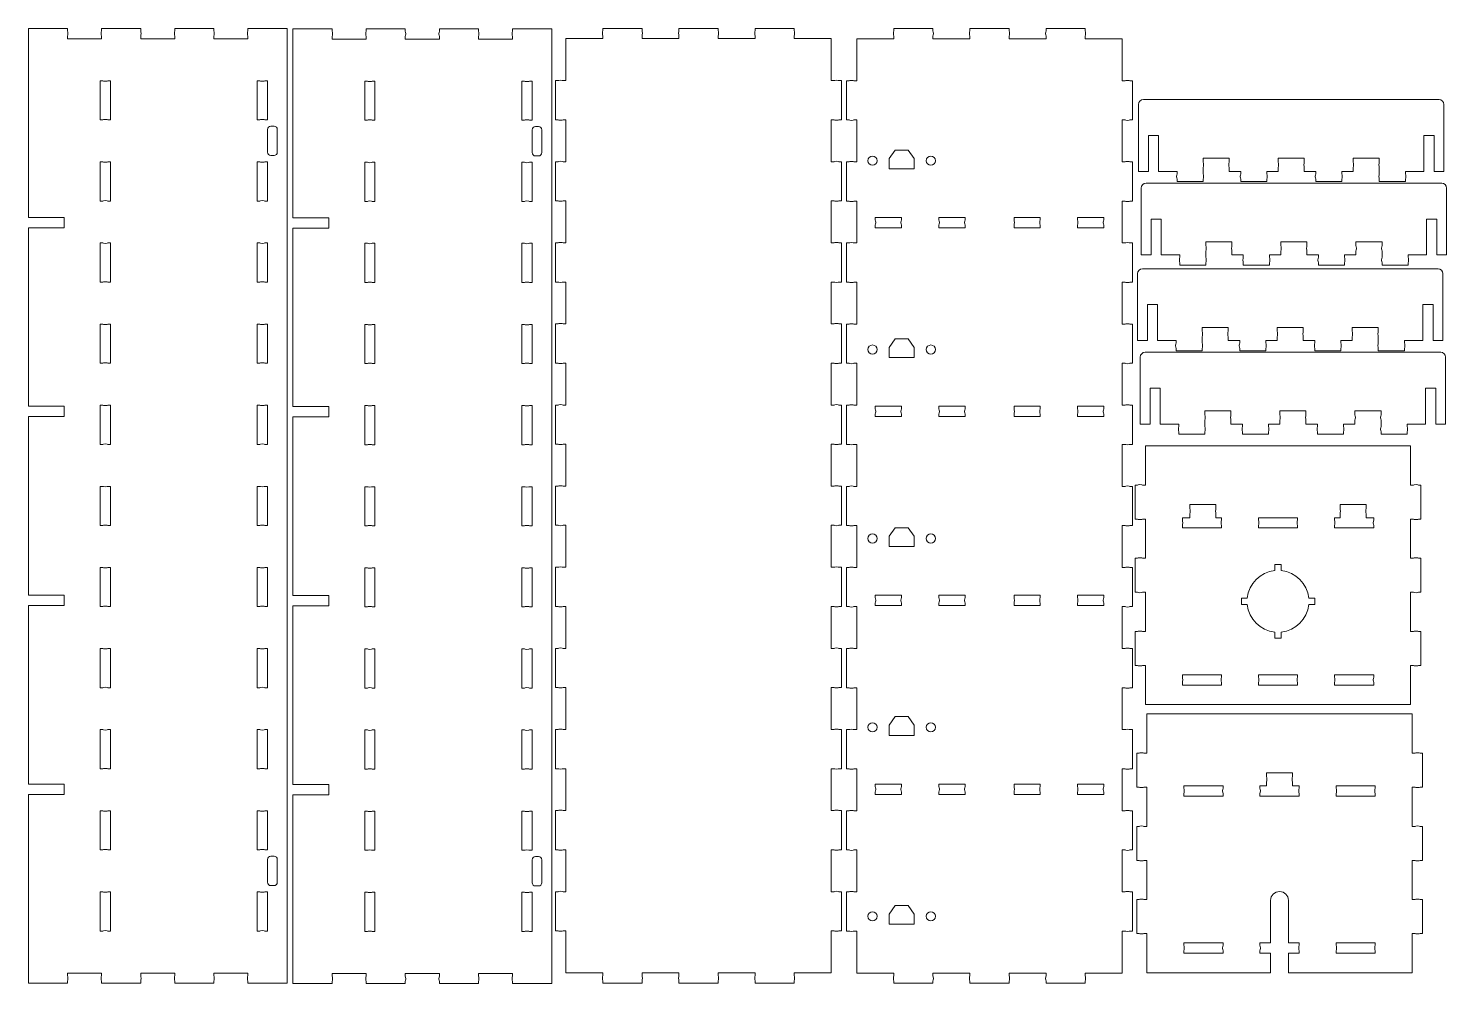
# Model space of a CAD drawing. Header units: inches. Extents: x -2.2 to 14.9, y -0.2 to 11.4.
import ezdxf

# ---------------------------------------------------------------- set-up
doc = ezdxf.new("R2010")
doc.units = ezdxf.units.IN
doc.header["$MEASUREMENT"] = 0
doc.layers.add('Visible', color=7, linetype='Continuous', lineweight=0)

# ---------------------------------------------------------------- blocks, each defined once
blk = doc.blocks.new('Block_1')
at = {"layer": 'Visible', "color": 1, "lineweight": 0, "true_color": 0xff0000}
for p, q in [((-1.711, 11.373), (-2.183, 11.373)), ((-2.183, 9.093), (-2.183, 11.373)), ((-1.711, 11.343), (-1.711, 11.373)), ((-1.3, 11.343), (-1.3, 11.373)), ((-0.828, 11.373), (-1.3, 11.373)), ((-0.828, 11.343), (-0.828, 11.373)), ((-0.417, 11.343), (-0.417, 11.373)), ((0.055, 11.373), (-0.417, 11.373)), ((0.055, 11.343), (0.055, 11.373)), ((0.466, 11.343), (0.466, 11.373)), ((0.939, 11.373), (0.466, 11.373)), ((0.939, -0.149), (0.939, 11.373)), ((1.482, 11.369), (1.009, 11.369)), ((1.009, 9.089), (1.009, 11.369)), ((1.482, 11.339), (1.482, 11.369)), ((1.893, 11.339), (1.893, 11.369)), ((2.365, 11.369), (1.893, 11.369)), ((2.365, 11.339), (2.365, 11.369)), ((2.776, 11.339), (2.776, 11.369)), ((3.248, 11.369), (2.776, 11.369)), ((3.248, 11.339), (3.248, 11.369)), ((3.659, 11.339), (3.659, 11.369)), ((4.131, 11.369), (3.659, 11.369)), ((4.131, -0.153), (4.131, 11.369)), ((4.749, 11.345), (4.749, 11.375)), ((5.222, 11.375), (4.749, 11.375)), ((5.222, 11.345), (5.222, 11.375)), ((5.667, 11.345), (5.667, 11.375)), ((6.14, 11.375), (5.667, 11.375)), ((6.14, 11.345), (6.14, 11.375)), ((6.586, 11.345), (6.586, 11.375)), ((7.058, 11.375), (6.586, 11.375)), ((7.058, 11.345), (7.058, 11.375)), ((8.26, 11.343), (8.26, 11.373)), ((8.732, 11.373), (8.26, 11.373)), ((8.732, 11.343), (8.732, 11.373)), ((9.178, 11.343), (9.178, 11.373)), ((9.651, 11.373), (9.178, 11.373)), ((9.651, 11.343), (9.651, 11.373)), ((10.096, 11.343), (10.096, 11.373)), ((10.569, 11.373), (10.096, 11.373)), ((10.569, 11.343), (10.569, 11.373)), ((-1.711, 11.249), (-1.711, 11.284)), ((-1.711, 11.249), (-1.3, 11.249)), ((-1.3, 11.249), (-1.3, 11.284)), ((-0.828, 11.249), (-0.828, 11.284)), ((-0.828, 11.249), (-0.417, 11.249)), ((-0.417, 11.249), (-0.417, 11.284)), ((0.055, 11.249), (0.055, 11.284)), ((0.055, 11.249), (0.466, 11.249)), ((0.466, 11.249), (0.466, 11.284)), ((1.482, 11.245), (1.482, 11.28)), ((1.482, 11.245), (1.893, 11.245)), ((1.893, 11.245), (1.893, 11.28)), ((2.365, 11.245), (2.365, 11.28)), ((2.365, 11.245), (2.776, 11.245)), ((2.776, 11.245), (2.776, 11.28)), ((3.248, 11.245), (3.248, 11.28)), ((3.248, 11.245), (3.659, 11.245)), ((3.659, 11.245), (3.659, 11.28)), ((4.303, 10.744), (4.303, 11.251)), ((4.303, 11.251), (4.749, 11.251)), ((4.749, 11.251), (4.749, 11.286)), ((5.222, 11.251), (5.222, 11.286)), ((5.222, 11.251), (5.667, 11.251)), ((5.667, 11.251), (5.667, 11.286)), ((6.14, 11.251), (6.14, 11.286)), ((6.14, 11.251), (6.586, 11.251)), ((6.586, 11.251), (6.586, 11.286)), ((7.058, 11.251), (7.058, 11.286)), ((7.058, 11.251), (7.504, 11.251)), ((7.504, 10.744), (7.504, 11.251)), ((7.814, 10.742), (7.814, 11.249)), ((7.814, 11.249), (8.26, 11.249)), ((8.26, 11.249), (8.26, 11.284)), ((8.732, 11.249), (8.732, 11.284)), ((8.732, 11.249), (9.178, 11.249)), ((9.178, 11.249), (9.178, 11.284)), ((9.651, 11.249), (9.651, 11.284)), ((9.651, 11.249), (10.096, 11.249)), ((10.096, 11.249), (10.096, 11.284)), ((10.569, 11.249), (10.569, 11.284)), ((10.569, 11.249), (11.015, 11.249)), ((11.015, 10.742), (11.015, 11.249)), ((-1.317, 10.743), (-1.285, 10.743)), ((-1.317, 10.27), (-1.317, 10.743)), ((-1.226, 10.743), (-1.193, 10.743)), ((-1.193, 10.27), (-1.193, 10.743)), ((0.578, 10.743), (0.611, 10.743)), ((0.578, 10.27), (0.578, 10.743)), ((0.67, 10.743), (0.702, 10.743)), ((0.702, 10.27), (0.702, 10.743)), ((1.875, 10.738), (1.908, 10.738)), ((1.875, 10.266), (1.875, 10.738)), ((1.967, 10.738), (1.999, 10.738)), ((1.999, 10.266), (1.999, 10.738)), ((3.771, 10.738), (3.804, 10.738)), ((3.771, 10.266), (3.771, 10.738)), ((3.863, 10.738), (3.895, 10.738)), ((3.895, 10.266), (3.895, 10.738)), ((4.179, 10.744), (4.179, 10.272)), ((4.209, 10.744), (4.179, 10.744)), ((4.303, 10.744), (4.268, 10.744)), ((7.504, 10.744), (7.539, 10.744)), ((7.598, 10.744), (7.628, 10.744)), ((7.628, 10.744), (7.628, 10.272)), ((7.69, 10.742), (7.69, 10.27)), ((7.719, 10.742), (7.69, 10.742)), ((7.814, 10.742), (7.779, 10.742)), ((11.015, 10.742), (11.05, 10.742)), ((11.109, 10.742), (11.139, 10.742)), ((11.139, 10.742), (11.139, 10.27)), ((11.213, 10.456), (11.213, 9.649)), ((11.272, 10.515), (14.839, 10.515)), ((14.898, 10.456), (14.898, 9.649)), ((-1.317, 10.27), (-1.285, 10.27)), ((-1.226, 10.27), (-1.193, 10.27)), ((0.578, 10.27), (0.611, 10.27)), ((0.67, 10.27), (0.702, 10.27)), ((4.209, 10.272), (4.179, 10.272)), ((4.303, 10.272), (4.268, 10.272)), ((4.303, 9.766), (4.303, 10.272)), ((7.504, 10.272), (7.539, 10.272)), ((7.504, 9.766), (7.504, 10.272)), ((7.598, 10.272), (7.628, 10.272)), ((7.719, 10.27), (7.69, 10.27)), ((7.814, 10.27), (7.779, 10.27)), ((7.814, 9.763), (7.814, 10.27)), ((11.015, 10.27), (11.05, 10.27)), ((11.015, 9.763), (11.015, 10.27)), ((11.109, 10.27), (11.139, 10.27)), ((0.702, 9.879), (0.702, 10.155)), ((0.742, 10.194), (0.781, 10.194)), ((0.82, 9.879), (0.82, 10.155)), ((1.875, 10.266), (1.908, 10.266)), ((1.967, 10.266), (1.999, 10.266)), ((3.771, 10.266), (3.804, 10.266)), ((3.863, 10.266), (3.895, 10.266)), ((3.895, 9.875), (3.895, 10.15)), ((3.935, 10.19), (3.974, 10.19)), ((4.013, 9.875), (4.013, 10.15)), ((11.331, 10.082), (11.455, 10.082)), ((11.331, 9.649), (11.331, 10.082)), ((11.455, 9.649), (11.455, 10.082)), ((14.78, 10.082), (14.656, 10.082)), ((14.656, 9.649), (14.656, 10.082)), ((14.78, 9.649), (14.78, 10.082)), ((-1.317, 9.764), (-1.285, 9.764)), ((-1.317, 9.291), (-1.317, 9.764)), ((-1.226, 9.764), (-1.193, 9.764)), ((-1.193, 9.291), (-1.193, 9.764)), ((0.578, 9.764), (0.611, 9.764)), ((0.578, 9.291), (0.578, 9.764)), ((0.67, 9.764), (0.702, 9.764)), ((0.702, 9.291), (0.702, 9.764)), ((0.742, 9.84), (0.781, 9.84)), ((1.875, 9.759), (1.908, 9.759)), ((1.875, 9.287), (1.875, 9.759)), ((1.967, 9.759), (1.999, 9.759)), ((1.999, 9.287), (1.999, 9.759)), ((3.771, 9.759), (3.804, 9.759)), ((3.771, 9.287), (3.771, 9.759)), ((3.863, 9.759), (3.895, 9.759)), ((3.895, 9.287), (3.895, 9.759)), ((3.935, 9.835), (3.974, 9.835)), ((4.179, 9.766), (4.179, 9.293)), ((4.209, 9.766), (4.179, 9.766)), ((4.303, 9.766), (4.268, 9.766)), ((7.504, 9.766), (7.539, 9.766)), ((7.598, 9.766), (7.628, 9.766)), ((7.628, 9.766), (7.628, 9.293)), ((7.69, 9.763), (7.69, 9.291)), ((7.719, 9.763), (7.69, 9.763)), ((7.814, 9.763), (7.779, 9.763)), ((8.275, 9.907), (8.204, 9.805)), ((8.204, 9.805), (8.204, 9.681)), ((8.275, 9.907), (8.433, 9.907)), ((8.433, 9.907), (8.504, 9.805)), ((8.504, 9.805), (8.504, 9.681)), ((11.015, 9.763), (11.05, 9.763)), ((11.109, 9.763), (11.139, 9.763)), ((11.139, 9.763), (11.139, 9.291)), ((11.992, 9.807), (12.307, 9.807)), ((11.992, 9.807), (11.992, 9.758)), ((12.307, 9.807), (12.307, 9.758)), ((12.898, 9.807), (13.213, 9.807)), ((12.898, 9.807), (12.898, 9.758)), ((13.213, 9.807), (13.213, 9.758)), ((14.118, 9.807), (13.803, 9.807)), ((13.803, 9.807), (13.803, 9.758)), ((14.118, 9.807), (14.118, 9.758)), ((8.204, 9.681), (8.504, 9.681)), ((11.213, 9.649), (11.331, 9.649)), ((11.455, 9.649), (11.677, 9.649)), ((11.677, 9.649), (11.677, 9.617)), ((11.992, 9.698), (11.992, 9.617)), ((12.307, 9.698), (12.307, 9.649)), ((12.307, 9.649), (12.445, 9.649)), ((12.445, 9.649), (12.445, 9.617)), ((12.76, 9.649), (12.76, 9.617)), ((12.76, 9.649), (12.898, 9.649)), ((12.898, 9.698), (12.898, 9.649)), ((13.213, 9.698), (13.213, 9.649)), ((13.213, 9.649), (13.35, 9.649)), ((13.35, 9.649), (13.35, 9.617)), ((13.665, 9.649), (13.665, 9.617)), ((13.665, 9.649), (13.803, 9.649)), ((13.803, 9.698), (13.803, 9.649)), ((14.118, 9.698), (14.118, 9.617)), ((14.433, 9.649), (14.433, 9.617)), ((14.433, 9.649), (14.656, 9.649)), ((14.78, 9.649), (14.898, 9.649)), ((11.245, 9.448), (11.245, 8.641)), ((11.304, 9.507), (14.871, 9.507)), ((11.677, 9.558), (11.677, 9.525)), ((11.677, 9.525), (11.992, 9.525)), ((11.992, 9.558), (11.992, 9.525)), ((12.445, 9.558), (12.445, 9.525)), ((12.445, 9.525), (12.76, 9.525)), ((12.76, 9.558), (12.76, 9.525)), ((13.35, 9.558), (13.35, 9.525)), ((13.665, 9.525), (13.35, 9.525)), ((13.665, 9.558), (13.665, 9.525)), ((14.118, 9.558), (14.118, 9.525)), ((14.433, 9.525), (14.118, 9.525)), ((14.433, 9.558), (14.433, 9.525)), ((14.93, 9.448), (14.93, 8.641)), ((-1.317, 9.291), (-1.285, 9.291)), ((-1.226, 9.291), (-1.193, 9.291)), ((0.578, 9.291), (0.611, 9.291)), ((0.67, 9.291), (0.702, 9.291)), ((1.875, 9.287), (1.908, 9.287)), ((1.967, 9.287), (1.999, 9.287)), ((3.771, 9.287), (3.804, 9.287)), ((3.863, 9.287), (3.895, 9.287)), ((4.209, 9.293), (4.179, 9.293)), ((4.303, 9.293), (4.268, 9.293)), ((4.303, 8.787), (4.303, 9.293)), ((7.504, 9.293), (7.539, 9.293)), ((7.504, 8.787), (7.504, 9.293)), ((7.598, 9.293), (7.628, 9.293)), ((7.719, 9.291), (7.69, 9.291)), ((7.814, 9.291), (7.779, 9.291)), ((7.814, 8.785), (7.814, 9.291)), ((11.015, 9.291), (11.05, 9.291)), ((11.015, 8.785), (11.015, 9.291)), ((11.109, 9.291), (11.139, 9.291)), ((-2.183, 9.093), (-1.75, 9.093)), ((-1.75, 9.093), (-1.75, 8.969)), ((1.009, 9.089), (1.442, 9.089)), ((1.442, 9.089), (1.442, 8.965)), ((8.351, 9.093), (8.036, 9.093)), ((8.036, 9.093), (8.036, 9.061)), ((8.351, 9.093), (8.351, 9.061)), ((8.804, 9.093), (9.119, 9.093)), ((8.804, 9.061), (8.804, 9.093)), ((9.119, 9.061), (9.119, 9.093)), ((9.71, 9.093), (10.025, 9.093)), ((9.71, 9.093), (9.71, 9.061)), ((10.025, 9.093), (10.025, 9.061)), ((10.477, 9.093), (10.792, 9.093)), ((10.477, 9.061), (10.477, 9.093)), ((10.792, 9.061), (10.792, 9.093)), ((11.363, 9.074), (11.487, 9.074)), ((11.363, 8.641), (11.363, 9.074)), ((11.487, 8.641), (11.487, 9.074)), ((14.812, 9.074), (14.688, 9.074)), ((14.688, 8.641), (14.688, 9.074)), ((14.812, 8.641), (14.812, 9.074)), ((-2.183, 6.814), (-2.183, 8.969)), ((-2.183, 8.969), (-1.75, 8.969)), ((1.009, 6.81), (1.009, 8.965)), ((1.009, 8.965), (1.442, 8.965)), ((8.036, 9.002), (8.036, 8.969)), ((8.351, 8.969), (8.036, 8.969)), ((8.351, 9.002), (8.351, 8.969)), ((8.804, 8.969), (8.804, 9.002)), ((8.804, 8.969), (9.119, 8.969)), ((9.119, 8.969), (9.119, 9.002)), ((9.71, 9.002), (9.71, 8.969)), ((9.71, 8.969), (10.025, 8.969)), ((10.025, 9.002), (10.025, 8.969)), ((10.477, 8.969), (10.477, 9.002)), ((10.477, 8.969), (10.792, 8.969)), ((10.792, 8.969), (10.792, 9.002)), ((-1.317, 8.785), (-1.285, 8.785)), ((-1.317, 8.312), (-1.317, 8.785)), ((-1.226, 8.785), (-1.193, 8.785)), ((-1.193, 8.312), (-1.193, 8.785)), ((0.578, 8.785), (0.611, 8.785)), ((0.578, 8.312), (0.578, 8.785)), ((0.67, 8.785), (0.702, 8.785)), ((0.702, 8.312), (0.702, 8.785)), ((1.875, 8.781), (1.908, 8.781)), ((1.875, 8.308), (1.875, 8.781)), ((1.967, 8.781), (1.999, 8.781)), ((1.999, 8.308), (1.999, 8.781)), ((3.771, 8.781), (3.804, 8.781)), ((3.771, 8.308), (3.771, 8.781)), ((3.863, 8.781), (3.895, 8.781)), ((3.895, 8.308), (3.895, 8.781)), ((4.179, 8.787), (4.179, 8.314)), ((4.209, 8.787), (4.179, 8.787)), ((4.303, 8.787), (4.268, 8.787)), ((7.504, 8.787), (7.539, 8.787)), ((7.598, 8.787), (7.628, 8.787)), ((7.628, 8.787), (7.628, 8.314)), ((7.69, 8.785), (7.69, 8.312)), ((7.719, 8.785), (7.69, 8.785)), ((7.814, 8.785), (7.779, 8.785)), ((11.015, 8.785), (11.05, 8.785)), ((11.109, 8.785), (11.139, 8.785)), ((11.139, 8.785), (11.139, 8.312)), ((12.025, 8.799), (12.34, 8.799)), ((12.025, 8.799), (12.025, 8.75)), ((12.34, 8.799), (12.34, 8.75)), ((12.93, 8.799), (13.245, 8.799)), ((12.93, 8.799), (12.93, 8.75)), ((13.245, 8.799), (13.245, 8.75)), ((14.151, 8.799), (13.836, 8.799)), ((13.836, 8.799), (13.836, 8.75)), ((14.151, 8.799), (14.151, 8.75)), ((11.245, 8.641), (11.363, 8.641)), ((11.487, 8.641), (11.71, 8.641)), ((11.71, 8.641), (11.71, 8.609)), ((12.025, 8.69), (12.025, 8.609)), ((12.34, 8.69), (12.34, 8.641)), ((12.34, 8.641), (12.477, 8.641)), ((12.477, 8.641), (12.477, 8.609)), ((12.792, 8.641), (12.792, 8.609)), ((12.792, 8.641), (12.93, 8.641)), ((12.93, 8.69), (12.93, 8.641)), ((13.245, 8.69), (13.245, 8.641)), ((13.245, 8.641), (13.383, 8.641)), ((13.383, 8.641), (13.383, 8.609)), ((13.698, 8.641), (13.698, 8.609)), ((13.698, 8.641), (13.836, 8.641)), ((13.836, 8.69), (13.836, 8.641)), ((14.151, 8.69), (14.151, 8.609)), ((14.466, 8.641), (14.466, 8.609)), ((14.466, 8.641), (14.688, 8.641)), ((14.812, 8.641), (14.93, 8.641)), ((11.201, 8.415), (11.201, 7.608)), ((11.26, 8.474), (14.827, 8.474)), ((11.71, 8.55), (11.71, 8.517)), ((11.71, 8.517), (12.025, 8.517)), ((12.025, 8.55), (12.025, 8.517)), ((12.477, 8.55), (12.477, 8.517)), ((12.477, 8.517), (12.792, 8.517)), ((12.792, 8.55), (12.792, 8.517)), ((13.383, 8.55), (13.383, 8.517)), ((13.698, 8.517), (13.383, 8.517)), ((13.698, 8.55), (13.698, 8.517)), ((14.151, 8.55), (14.151, 8.517)), ((14.466, 8.517), (14.151, 8.517)), ((14.466, 8.55), (14.466, 8.517)), ((14.886, 8.415), (14.886, 7.608)), ((-1.317, 8.312), (-1.285, 8.312)), ((-1.226, 8.312), (-1.193, 8.312)), ((0.578, 8.312), (0.611, 8.312)), ((0.67, 8.312), (0.702, 8.312)), ((1.875, 8.308), (1.908, 8.308)), ((1.967, 8.308), (1.999, 8.308)), ((3.771, 8.308), (3.804, 8.308)), ((3.863, 8.308), (3.895, 8.308)), ((4.209, 8.314), (4.179, 8.314)), ((4.303, 8.314), (4.268, 8.314)), ((4.303, 7.808), (4.303, 8.314)), ((7.504, 8.314), (7.539, 8.314)), ((7.504, 7.808), (7.504, 8.314)), ((7.598, 8.314), (7.628, 8.314)), ((7.719, 8.312), (7.69, 8.312)), ((7.814, 8.312), (7.779, 8.312)), ((7.814, 7.806), (7.814, 8.312)), ((11.015, 8.312), (11.05, 8.312)), ((11.015, 7.806), (11.015, 8.312)), ((11.109, 8.312), (11.139, 8.312)), ((11.319, 8.041), (11.443, 8.041)), ((11.319, 7.608), (11.319, 8.041)), ((11.443, 7.608), (11.443, 8.041)), ((14.768, 8.041), (14.644, 8.041)), ((14.644, 7.608), (14.644, 8.041)), ((14.768, 7.608), (14.768, 8.041)), ((-1.317, 7.806), (-1.285, 7.806)), ((-1.317, 7.334), (-1.317, 7.806)), ((-1.226, 7.806), (-1.193, 7.806)), ((-1.193, 7.334), (-1.193, 7.806)), ((0.578, 7.806), (0.611, 7.806)), ((0.578, 7.334), (0.578, 7.806)), ((0.67, 7.806), (0.702, 7.806)), ((0.702, 7.334), (0.702, 7.806)), ((1.875, 7.802), (1.908, 7.802)), ((1.875, 7.329), (1.875, 7.802)), ((1.967, 7.802), (1.999, 7.802)), ((1.999, 7.329), (1.999, 7.802)), ((3.771, 7.802), (3.804, 7.802)), ((3.771, 7.329), (3.771, 7.802)), ((3.863, 7.802), (3.895, 7.802)), ((3.895, 7.329), (3.895, 7.802)), ((4.179, 7.808), (4.179, 7.336)), ((4.209, 7.808), (4.179, 7.808)), ((4.303, 7.808), (4.268, 7.808)), ((7.504, 7.808), (7.539, 7.808)), ((7.598, 7.808), (7.628, 7.808)), ((7.628, 7.808), (7.628, 7.336)), ((7.69, 7.806), (7.69, 7.333)), ((7.719, 7.806), (7.69, 7.806)), ((7.814, 7.806), (7.779, 7.806)), ((11.015, 7.806), (11.05, 7.806)), ((11.109, 7.806), (11.139, 7.806)), ((11.139, 7.806), (11.139, 7.333)), ((11.98, 7.766), (12.295, 7.766)), ((11.98, 7.766), (11.98, 7.716)), ((12.295, 7.766), (12.295, 7.716)), ((12.886, 7.766), (13.201, 7.766)), ((12.886, 7.766), (12.886, 7.716)), ((13.201, 7.766), (13.201, 7.716)), ((14.106, 7.766), (13.791, 7.766)), ((13.791, 7.766), (13.791, 7.716)), ((14.106, 7.766), (14.106, 7.716)), ((8.275, 7.628), (8.204, 7.525)), ((8.275, 7.628), (8.433, 7.628)), ((8.433, 7.628), (8.504, 7.525)), ((11.201, 7.608), (11.319, 7.608)), ((11.443, 7.608), (11.665, 7.608)), ((11.665, 7.608), (11.665, 7.576)), ((11.98, 7.657), (11.98, 7.576)), ((12.295, 7.657), (12.295, 7.608)), ((12.295, 7.608), (12.433, 7.608)), ((12.433, 7.608), (12.433, 7.576)), ((12.748, 7.608), (12.748, 7.576)), ((12.748, 7.608), (12.886, 7.608)), ((12.886, 7.657), (12.886, 7.608)), ((13.201, 7.657), (13.201, 7.608)), ((13.201, 7.608), (13.338, 7.608)), ((13.338, 7.608), (13.338, 7.576)), ((13.653, 7.608), (13.653, 7.576)), ((13.653, 7.608), (13.791, 7.608)), ((13.791, 7.657), (13.791, 7.608)), ((14.106, 7.657), (14.106, 7.576)), ((14.421, 7.608), (14.421, 7.576)), ((14.421, 7.608), (14.644, 7.608)), ((14.768, 7.608), (14.886, 7.608)), ((8.204, 7.525), (8.204, 7.401)), ((8.204, 7.401), (8.504, 7.401)), ((8.504, 7.525), (8.504, 7.401)), ((11.233, 7.407), (11.233, 6.6)), ((11.292, 7.466), (14.859, 7.466)), ((11.665, 7.517), (11.665, 7.484)), ((11.665, 7.484), (11.98, 7.484)), ((11.98, 7.517), (11.98, 7.484)), ((12.433, 7.517), (12.433, 7.484)), ((12.433, 7.484), (12.748, 7.484)), ((12.748, 7.517), (12.748, 7.484)), ((13.338, 7.517), (13.338, 7.484)), ((13.653, 7.484), (13.338, 7.484)), ((13.653, 7.517), (13.653, 7.484)), ((14.106, 7.517), (14.106, 7.484)), ((14.421, 7.484), (14.106, 7.484)), ((14.421, 7.517), (14.421, 7.484)), ((14.918, 7.407), (14.918, 6.6)), ((-1.317, 7.334), (-1.285, 7.334)), ((-1.226, 7.334), (-1.193, 7.334)), ((0.578, 7.334), (0.611, 7.334)), ((0.67, 7.334), (0.702, 7.334)), ((1.875, 7.329), (1.908, 7.329)), ((1.967, 7.329), (1.999, 7.329)), ((3.771, 7.329), (3.804, 7.329)), ((3.863, 7.329), (3.895, 7.329)), ((4.209, 7.336), (4.179, 7.336)), ((4.303, 7.336), (4.268, 7.336)), ((4.303, 6.829), (4.303, 7.336)), ((7.504, 7.336), (7.539, 7.336)), ((7.504, 6.829), (7.504, 7.336)), ((7.598, 7.336), (7.628, 7.336)), ((7.719, 7.333), (7.69, 7.333)), ((7.814, 7.333), (7.779, 7.333)), ((7.814, 6.827), (7.814, 7.333)), ((11.015, 7.333), (11.05, 7.333)), ((11.015, 6.827), (11.015, 7.333)), ((11.109, 7.333), (11.139, 7.333)), ((11.351, 7.033), (11.475, 7.033)), ((11.351, 6.6), (11.351, 7.033)), ((11.475, 6.6), (11.475, 7.033)), ((14.8, 7.033), (14.676, 7.033)), ((14.676, 6.6), (14.676, 7.033)), ((14.8, 6.6), (14.8, 7.033)), ((-2.183, 6.814), (-1.75, 6.814)), ((-2.183, 4.534), (-2.183, 6.69)), ((-2.183, 6.69), (-1.75, 6.69)), ((-1.75, 6.814), (-1.75, 6.69)), ((-1.317, 6.827), (-1.285, 6.827)), ((-1.317, 6.355), (-1.317, 6.827)), ((-1.226, 6.827), (-1.193, 6.827)), ((-1.193, 6.355), (-1.193, 6.827)), ((0.578, 6.827), (0.611, 6.827)), ((0.578, 6.355), (0.578, 6.827)), ((0.67, 6.827), (0.702, 6.827)), ((0.702, 6.355), (0.702, 6.827)), ((1.009, 6.81), (1.442, 6.81)), ((1.009, 4.53), (1.009, 6.686)), ((1.009, 6.686), (1.442, 6.686)), ((1.442, 6.81), (1.442, 6.686)), ((1.875, 6.823), (1.908, 6.823)), ((1.875, 6.35), (1.875, 6.823)), ((1.967, 6.823), (1.999, 6.823)), ((1.999, 6.35), (1.999, 6.823)), ((3.771, 6.823), (3.804, 6.823)), ((3.771, 6.35), (3.771, 6.823)), ((3.863, 6.823), (3.895, 6.823)), ((3.895, 6.35), (3.895, 6.823)), ((4.179, 6.829), (4.179, 6.357)), ((4.209, 6.829), (4.179, 6.829)), ((4.303, 6.829), (4.268, 6.829)), ((7.504, 6.829), (7.539, 6.829)), ((7.598, 6.829), (7.628, 6.829)), ((7.628, 6.829), (7.628, 6.357)), ((7.69, 6.827), (7.69, 6.355)), ((7.719, 6.827), (7.69, 6.827)), ((7.814, 6.827), (7.779, 6.827)), ((8.351, 6.814), (8.036, 6.814)), ((8.036, 6.814), (8.036, 6.781)), ((8.036, 6.722), (8.036, 6.69)), ((8.351, 6.69), (8.036, 6.69)), ((8.351, 6.814), (8.351, 6.781)), ((8.351, 6.722), (8.351, 6.69)), ((8.804, 6.814), (9.119, 6.814)), ((8.804, 6.781), (8.804, 6.814)), ((8.804, 6.69), (8.804, 6.722)), ((8.804, 6.69), (9.119, 6.69)), ((9.119, 6.781), (9.119, 6.814)), ((9.119, 6.69), (9.119, 6.722)), ((9.71, 6.814), (10.025, 6.814)), ((9.71, 6.814), (9.71, 6.781)), ((9.71, 6.722), (9.71, 6.69)), ((9.71, 6.69), (10.025, 6.69)), ((10.025, 6.814), (10.025, 6.781)), ((10.025, 6.722), (10.025, 6.69)), ((10.477, 6.814), (10.792, 6.814)), ((10.477, 6.781), (10.477, 6.814)), ((10.477, 6.69), (10.477, 6.722)), ((10.477, 6.69), (10.792, 6.69)), ((10.792, 6.781), (10.792, 6.814)), ((10.792, 6.69), (10.792, 6.722)), ((11.015, 6.827), (11.05, 6.827)), ((11.109, 6.827), (11.139, 6.827)), ((11.139, 6.827), (11.139, 6.355)), ((12.013, 6.758), (12.328, 6.758)), ((12.013, 6.758), (12.013, 6.708)), ((12.328, 6.758), (12.328, 6.708)), ((12.918, 6.758), (13.233, 6.758)), ((12.918, 6.758), (12.918, 6.708)), ((13.233, 6.758), (13.233, 6.708)), ((14.139, 6.758), (13.824, 6.758)), ((13.824, 6.758), (13.824, 6.708)), ((14.139, 6.758), (14.139, 6.708)), ((11.233, 6.6), (11.351, 6.6)), ((11.475, 6.6), (11.698, 6.6)), ((11.698, 6.6), (11.698, 6.568)), ((11.698, 6.509), (11.698, 6.476)), ((12.013, 6.649), (12.013, 6.568)), ((12.013, 6.509), (12.013, 6.476)), ((12.328, 6.649), (12.328, 6.6)), ((12.328, 6.6), (12.465, 6.6)), ((12.465, 6.6), (12.465, 6.568)), ((12.465, 6.509), (12.465, 6.476)), ((12.78, 6.6), (12.78, 6.568)), ((12.78, 6.6), (12.918, 6.6)), ((12.78, 6.509), (12.78, 6.476)), ((12.918, 6.649), (12.918, 6.6)), ((13.233, 6.649), (13.233, 6.6)), ((13.233, 6.6), (13.371, 6.6)), ((13.371, 6.6), (13.371, 6.568)), ((13.371, 6.509), (13.371, 6.476)), ((13.686, 6.6), (13.686, 6.568)), ((13.686, 6.6), (13.824, 6.6)), ((13.686, 6.509), (13.686, 6.476)), ((13.824, 6.649), (13.824, 6.6)), ((14.139, 6.649), (14.139, 6.568)), ((14.139, 6.509), (14.139, 6.476)), ((14.454, 6.6), (14.454, 6.568)), ((14.454, 6.6), (14.676, 6.6)), ((14.454, 6.509), (14.454, 6.476)), ((14.8, 6.6), (14.918, 6.6)), ((-1.317, 6.355), (-1.285, 6.355)), ((-1.226, 6.355), (-1.193, 6.355)), ((0.578, 6.355), (0.611, 6.355)), ((0.67, 6.355), (0.702, 6.355)), ((1.875, 6.35), (1.908, 6.35)), ((1.967, 6.35), (1.999, 6.35)), ((3.771, 6.35), (3.804, 6.35)), ((3.863, 6.35), (3.895, 6.35)), ((4.209, 6.357), (4.179, 6.357)), ((4.303, 6.357), (4.268, 6.357)), ((4.303, 5.85), (4.303, 6.357)), ((7.504, 6.357), (7.539, 6.357)), ((7.504, 5.85), (7.504, 6.357)), ((7.598, 6.357), (7.628, 6.357)), ((7.719, 6.355), (7.69, 6.355)), ((7.814, 6.355), (7.779, 6.355)), ((7.814, 5.848), (7.814, 6.355)), ((11.015, 6.355), (11.05, 6.355)), ((11.015, 5.848), (11.015, 6.355)), ((11.109, 6.355), (11.139, 6.355)), ((11.295, 6.336), (11.295, 5.864)), ((11.295, 6.336), (14.496, 6.336)), ((11.698, 6.476), (12.013, 6.476)), ((12.465, 6.476), (12.78, 6.476)), ((13.686, 6.476), (13.371, 6.476)), ((14.454, 6.476), (14.139, 6.476)), ((14.496, 6.336), (14.496, 5.864)), ((-1.317, 5.848), (-1.285, 5.848)), ((-1.317, 5.376), (-1.317, 5.848)), ((-1.226, 5.848), (-1.193, 5.848)), ((-1.193, 5.376), (-1.193, 5.848)), ((0.578, 5.848), (0.611, 5.848)), ((0.578, 5.376), (0.578, 5.848)), ((0.67, 5.848), (0.702, 5.848)), ((0.702, 5.376), (0.702, 5.848)), ((1.875, 5.844), (1.908, 5.844)), ((1.875, 5.372), (1.875, 5.844)), ((1.967, 5.844), (1.999, 5.844)), ((1.999, 5.372), (1.999, 5.844)), ((3.771, 5.844), (3.804, 5.844)), ((3.771, 5.372), (3.771, 5.844)), ((3.863, 5.844), (3.895, 5.844)), ((3.895, 5.372), (3.895, 5.844)), ((4.179, 5.85), (4.179, 5.378)), ((4.209, 5.85), (4.179, 5.85)), ((4.303, 5.85), (4.268, 5.85)), ((7.504, 5.85), (7.539, 5.85)), ((7.598, 5.85), (7.628, 5.85)), ((7.628, 5.85), (7.628, 5.378)), ((7.69, 5.848), (7.69, 5.376)), ((7.719, 5.848), (7.69, 5.848)), ((7.814, 5.848), (7.779, 5.848)), ((11.015, 5.848), (11.05, 5.848)), ((11.109, 5.848), (11.139, 5.848)), ((11.139, 5.848), (11.139, 5.376)), ((11.171, 5.453), (11.171, 5.864)), ((11.201, 5.864), (11.171, 5.864)), ((11.295, 5.864), (11.26, 5.864)), ((14.496, 5.864), (14.531, 5.864)), ((14.59, 5.864), (14.62, 5.864)), ((14.62, 5.453), (14.62, 5.864)), ((11.833, 5.628), (12.147, 5.628)), ((11.833, 5.578), (11.833, 5.628)), ((11.833, 5.47), (11.833, 5.519)), ((12.147, 5.578), (12.147, 5.628)), ((12.147, 5.47), (12.147, 5.519)), ((13.959, 5.628), (13.644, 5.628)), ((13.644, 5.578), (13.644, 5.628)), ((13.644, 5.47), (13.644, 5.519)), ((13.959, 5.578), (13.959, 5.628)), ((13.959, 5.47), (13.959, 5.519)), ((-1.317, 5.376), (-1.285, 5.376)), ((-1.226, 5.376), (-1.193, 5.376)), ((0.578, 5.376), (0.611, 5.376)), ((0.67, 5.376), (0.702, 5.376)), ((1.875, 5.372), (1.908, 5.372)), ((1.967, 5.372), (1.999, 5.372)), ((3.771, 5.372), (3.804, 5.372)), ((3.863, 5.372), (3.895, 5.372)), ((4.209, 5.378), (4.179, 5.378)), ((4.303, 5.378), (4.268, 5.378)), ((4.303, 4.871), (4.303, 5.378)), ((7.504, 5.378), (7.539, 5.378)), ((7.504, 4.871), (7.504, 5.378)), ((7.598, 5.378), (7.628, 5.378)), ((7.719, 5.376), (7.69, 5.376)), ((7.814, 5.376), (7.779, 5.376)), ((7.814, 4.869), (7.814, 5.376)), ((8.275, 5.348), (8.204, 5.246)), ((8.275, 5.348), (8.433, 5.348)), ((8.433, 5.348), (8.504, 5.246)), ((11.015, 5.376), (11.05, 5.376)), ((11.015, 4.869), (11.015, 5.376)), ((11.109, 5.376), (11.139, 5.376)), ((11.201, 5.453), (11.171, 5.453)), ((11.295, 5.453), (11.26, 5.453)), ((11.295, 5.453), (11.295, 4.981)), ((11.741, 5.47), (11.741, 5.438)), ((11.741, 5.47), (11.833, 5.47)), ((11.741, 5.379), (11.741, 5.346)), ((11.741, 5.346), (12.213, 5.346)), ((12.147, 5.47), (12.213, 5.47)), ((12.213, 5.47), (12.213, 5.438)), ((12.213, 5.379), (12.213, 5.346)), ((12.659, 5.47), (13.132, 5.47)), ((12.659, 5.47), (12.659, 5.438)), ((12.659, 5.379), (12.659, 5.346)), ((12.659, 5.346), (13.132, 5.346)), ((13.132, 5.47), (13.132, 5.438)), ((13.132, 5.379), (13.132, 5.346)), ((13.578, 5.47), (13.578, 5.438)), ((13.578, 5.47), (13.644, 5.47)), ((13.578, 5.379), (13.578, 5.346)), ((13.578, 5.346), (14.05, 5.346)), ((13.959, 5.47), (14.05, 5.47)), ((14.05, 5.47), (14.05, 5.438)), ((14.05, 5.379), (14.05, 5.346)), ((14.496, 5.453), (14.531, 5.453)), ((14.496, 5.453), (14.496, 4.981)), ((14.59, 5.453), (14.62, 5.453)), ((8.204, 5.246), (8.204, 5.122)), ((8.504, 5.246), (8.504, 5.122)), ((8.204, 5.122), (8.504, 5.122)), ((11.171, 4.57), (11.171, 4.981)), ((11.201, 4.981), (11.171, 4.981)), ((11.295, 4.981), (11.26, 4.981)), ((14.496, 4.981), (14.531, 4.981)), ((14.59, 4.981), (14.62, 4.981)), ((14.62, 4.57), (14.62, 4.981)), ((-1.317, 4.869), (-1.285, 4.869)), ((-1.317, 4.397), (-1.317, 4.869)), ((-1.226, 4.869), (-1.193, 4.869)), ((-1.193, 4.397), (-1.193, 4.869)), ((0.578, 4.869), (0.611, 4.869)), ((0.578, 4.397), (0.578, 4.869)), ((0.67, 4.869), (0.702, 4.869)), ((0.702, 4.397), (0.702, 4.869)), ((1.875, 4.865), (1.908, 4.865)), ((1.875, 4.393), (1.875, 4.865)), ((1.967, 4.865), (1.999, 4.865)), ((1.999, 4.393), (1.999, 4.865)), ((3.771, 4.865), (3.804, 4.865)), ((3.771, 4.393), (3.771, 4.865)), ((3.863, 4.865), (3.895, 4.865)), ((3.895, 4.393), (3.895, 4.865)), ((4.179, 4.871), (4.179, 4.399)), ((4.209, 4.871), (4.179, 4.871)), ((4.303, 4.871), (4.268, 4.871)), ((7.504, 4.871), (7.539, 4.871)), ((7.598, 4.871), (7.628, 4.871)), ((7.628, 4.871), (7.628, 4.399)), ((7.69, 4.869), (7.69, 4.397)), ((7.719, 4.869), (7.69, 4.869)), ((7.814, 4.869), (7.779, 4.869)), ((11.015, 4.869), (11.05, 4.869)), ((11.109, 4.869), (11.139, 4.869)), ((11.139, 4.869), (11.139, 4.397)), ((12.856, 4.903), (12.935, 4.903)), ((12.856, 4.903), (12.856, 4.832)), ((12.935, 4.903), (12.935, 4.832)), ((-2.183, 4.534), (-1.75, 4.534)), ((-1.75, 4.534), (-1.75, 4.41)), ((1.009, 4.53), (1.442, 4.53)), ((1.442, 4.53), (1.442, 4.406)), ((8.351, 4.534), (8.036, 4.534)), ((8.036, 4.534), (8.036, 4.502)), ((8.351, 4.534), (8.351, 4.502)), ((8.804, 4.534), (9.119, 4.534)), ((8.804, 4.502), (8.804, 4.534)), ((9.119, 4.502), (9.119, 4.534)), ((9.71, 4.534), (10.025, 4.534)), ((9.71, 4.534), (9.71, 4.502)), ((10.025, 4.534), (10.025, 4.502)), ((10.477, 4.534), (10.792, 4.534)), ((10.477, 4.502), (10.477, 4.534)), ((10.792, 4.502), (10.792, 4.534)), ((11.201, 4.57), (11.171, 4.57)), ((11.295, 4.57), (11.26, 4.57)), ((11.295, 4.57), (11.295, 4.097)), ((12.453, 4.5), (12.524, 4.5)), ((12.453, 4.5), (12.453, 4.421)), ((13.267, 4.5), (13.338, 4.5)), ((13.338, 4.5), (13.338, 4.421)), ((14.496, 4.57), (14.531, 4.57)), ((14.496, 4.57), (14.496, 4.097)), ((14.59, 4.57), (14.62, 4.57)), ((-2.183, 2.255), (-2.183, 4.41)), ((-2.183, 4.41), (-1.75, 4.41)), ((-1.317, 4.397), (-1.285, 4.397)), ((-1.226, 4.397), (-1.193, 4.397)), ((0.578, 4.397), (0.611, 4.397)), ((0.67, 4.397), (0.702, 4.397)), ((1.009, 2.251), (1.009, 4.406)), ((1.009, 4.406), (1.442, 4.406)), ((1.875, 4.393), (1.908, 4.393)), ((1.967, 4.393), (1.999, 4.393)), ((3.771, 4.393), (3.804, 4.393)), ((3.863, 4.393), (3.895, 4.393)), ((4.209, 4.399), (4.179, 4.399)), ((4.303, 4.399), (4.268, 4.399)), ((4.303, 3.893), (4.303, 4.399)), ((7.504, 4.399), (7.539, 4.399)), ((7.504, 3.893), (7.504, 4.399)), ((7.598, 4.399), (7.628, 4.399)), ((7.719, 4.397), (7.69, 4.397)), ((7.814, 4.397), (7.779, 4.397)), ((7.814, 3.89), (7.814, 4.397)), ((8.036, 4.443), (8.036, 4.41)), ((8.351, 4.41), (8.036, 4.41)), ((8.351, 4.443), (8.351, 4.41)), ((8.804, 4.41), (8.804, 4.443)), ((8.804, 4.41), (9.119, 4.41)), ((9.119, 4.41), (9.119, 4.443)), ((9.71, 4.443), (9.71, 4.41)), ((9.71, 4.41), (10.025, 4.41)), ((10.025, 4.443), (10.025, 4.41)), ((10.477, 4.41), (10.477, 4.443)), ((10.477, 4.41), (10.792, 4.41)), ((10.792, 4.41), (10.792, 4.443)), ((11.015, 4.397), (11.05, 4.397)), ((11.015, 3.89), (11.015, 4.397)), ((11.109, 4.397), (11.139, 4.397)), ((12.453, 4.421), (12.524, 4.421)), ((13.267, 4.421), (13.338, 4.421)), ((11.171, 3.687), (11.171, 4.097)), ((11.201, 4.097), (11.171, 4.097)), ((11.295, 4.097), (11.26, 4.097)), ((12.856, 4.088), (12.856, 4.017)), ((12.856, 4.017), (12.935, 4.017)), ((12.935, 4.088), (12.935, 4.017)), ((14.496, 4.097), (14.531, 4.097)), ((14.59, 4.097), (14.62, 4.097)), ((14.62, 3.687), (14.62, 4.097)), ((-1.317, 3.891), (-1.285, 3.891)), ((-1.317, 3.418), (-1.317, 3.891)), ((-1.226, 3.891), (-1.193, 3.891)), ((-1.193, 3.418), (-1.193, 3.891)), ((0.578, 3.891), (0.611, 3.891)), ((0.578, 3.418), (0.578, 3.891)), ((0.67, 3.891), (0.702, 3.891)), ((0.702, 3.418), (0.702, 3.891)), ((1.875, 3.886), (1.908, 3.886)), ((1.875, 3.414), (1.875, 3.886)), ((1.967, 3.886), (1.999, 3.886)), ((1.999, 3.414), (1.999, 3.886)), ((3.771, 3.886), (3.804, 3.886)), ((3.771, 3.414), (3.771, 3.886)), ((3.863, 3.886), (3.895, 3.886)), ((3.895, 3.414), (3.895, 3.886)), ((4.179, 3.893), (4.179, 3.42)), ((4.209, 3.893), (4.179, 3.893)), ((4.303, 3.893), (4.268, 3.893)), ((7.504, 3.893), (7.539, 3.893)), ((7.598, 3.893), (7.628, 3.893)), ((7.628, 3.893), (7.628, 3.42)), ((7.69, 3.89), (7.69, 3.418)), ((7.719, 3.89), (7.69, 3.89)), ((7.814, 3.89), (7.779, 3.89)), ((11.015, 3.89), (11.05, 3.89)), ((11.109, 3.89), (11.139, 3.89)), ((11.139, 3.89), (11.139, 3.418)), ((11.201, 3.687), (11.171, 3.687)), ((11.295, 3.687), (11.26, 3.687)), ((11.295, 3.687), (11.295, 3.214)), ((14.496, 3.687), (14.531, 3.687)), ((14.496, 3.687), (14.496, 3.214)), ((14.59, 3.687), (14.62, 3.687)), ((11.741, 3.574), (12.213, 3.574)), ((11.741, 3.574), (11.741, 3.542)), ((11.741, 3.483), (11.741, 3.45)), ((11.741, 3.45), (12.213, 3.45)), ((12.213, 3.574), (12.213, 3.542)), ((12.213, 3.483), (12.213, 3.45)), ((12.659, 3.574), (13.132, 3.574)), ((12.659, 3.574), (12.659, 3.542)), ((12.659, 3.483), (12.659, 3.45)), ((12.659, 3.45), (13.132, 3.45)), ((13.132, 3.574), (13.132, 3.542)), ((13.132, 3.483), (13.132, 3.45)), ((13.578, 3.574), (14.05, 3.574)), ((13.578, 3.574), (13.578, 3.542)), ((13.578, 3.483), (13.578, 3.45)), ((13.578, 3.45), (14.05, 3.45)), ((14.05, 3.574), (14.05, 3.542)), ((14.05, 3.483), (14.05, 3.45)), ((-1.317, 3.418), (-1.285, 3.418)), ((-1.226, 3.418), (-1.193, 3.418)), ((0.578, 3.418), (0.611, 3.418)), ((0.67, 3.418), (0.702, 3.418)), ((1.875, 3.414), (1.908, 3.414)), ((1.967, 3.414), (1.999, 3.414)), ((3.771, 3.414), (3.804, 3.414)), ((3.863, 3.414), (3.895, 3.414)), ((4.209, 3.42), (4.179, 3.42)), ((4.303, 3.42), (4.268, 3.42)), ((4.303, 2.914), (4.303, 3.42)), ((7.504, 3.42), (7.539, 3.42)), ((7.504, 2.914), (7.504, 3.42)), ((7.598, 3.42), (7.628, 3.42)), ((7.719, 3.418), (7.69, 3.418)), ((7.814, 3.418), (7.779, 3.418)), ((7.814, 2.912), (7.814, 3.418)), ((11.015, 3.418), (11.05, 3.418)), ((11.015, 2.912), (11.015, 3.418)), ((11.109, 3.418), (11.139, 3.418)), ((11.295, 3.214), (14.496, 3.214)), ((11.314, 3.101), (11.314, 2.628)), ((11.314, 3.101), (14.514, 3.101)), ((14.514, 3.101), (14.514, 2.628)), ((-1.317, 2.912), (-1.285, 2.912)), ((-1.317, 2.439), (-1.317, 2.912)), ((-1.226, 2.912), (-1.193, 2.912)), ((-1.193, 2.439), (-1.193, 2.912)), ((0.578, 2.912), (0.611, 2.912)), ((0.578, 2.439), (0.578, 2.912)), ((0.67, 2.912), (0.702, 2.912)), ((0.702, 2.439), (0.702, 2.912)), ((4.179, 2.914), (4.179, 2.441)), ((4.209, 2.914), (4.179, 2.914)), ((4.303, 2.914), (4.268, 2.914)), ((7.504, 2.914), (7.539, 2.914)), ((7.598, 2.914), (7.628, 2.914)), ((7.628, 2.914), (7.628, 2.441)), ((7.69, 2.912), (7.69, 2.439)), ((7.719, 2.912), (7.69, 2.912)), ((7.814, 2.912), (7.779, 2.912)), ((8.275, 3.069), (8.204, 2.966)), ((8.204, 2.966), (8.204, 2.842)), ((8.275, 3.069), (8.433, 3.069)), ((8.433, 3.069), (8.504, 2.966)), ((8.504, 2.966), (8.504, 2.842)), ((11.015, 2.912), (11.05, 2.912)), ((11.109, 2.912), (11.139, 2.912)), ((11.139, 2.912), (11.139, 2.439)), ((1.875, 2.908), (1.908, 2.908)), ((1.875, 2.435), (1.875, 2.908)), ((1.967, 2.908), (1.999, 2.908)), ((1.999, 2.435), (1.999, 2.908)), ((3.771, 2.908), (3.804, 2.908)), ((3.771, 2.435), (3.771, 2.908)), ((3.863, 2.908), (3.895, 2.908)), ((3.895, 2.435), (3.895, 2.908)), ((8.204, 2.842), (8.504, 2.842)), ((11.19, 2.218), (11.19, 2.628)), ((11.219, 2.628), (11.19, 2.628)), ((11.314, 2.628), (11.278, 2.628)), ((14.514, 2.628), (14.55, 2.628)), ((14.609, 2.628), (14.638, 2.628)), ((14.638, 2.218), (14.638, 2.628)), ((-1.317, 2.439), (-1.285, 2.439)), ((-1.226, 2.439), (-1.193, 2.439)), ((0.578, 2.439), (0.611, 2.439)), ((0.67, 2.439), (0.702, 2.439)), ((1.875, 2.435), (1.908, 2.435)), ((1.967, 2.435), (1.999, 2.435)), ((3.771, 2.435), (3.804, 2.435)), ((3.863, 2.435), (3.895, 2.435)), ((4.209, 2.441), (4.179, 2.441)), ((4.303, 2.441), (4.268, 2.441)), ((4.303, 1.935), (4.303, 2.441)), ((7.504, 2.441), (7.539, 2.441)), ((7.504, 1.935), (7.504, 2.441)), ((7.598, 2.441), (7.628, 2.441)), ((7.719, 2.439), (7.69, 2.439)), ((7.814, 2.439), (7.779, 2.439)), ((7.814, 1.933), (7.814, 2.439)), ((11.015, 2.439), (11.05, 2.439)), ((11.015, 1.933), (11.015, 2.439)), ((11.109, 2.439), (11.139, 2.439)), ((-2.183, 2.255), (-1.75, 2.255)), ((-1.75, 2.255), (-1.75, 2.131)), ((1.009, 2.251), (1.442, 2.251)), ((1.442, 2.251), (1.442, 2.127)), ((8.351, 2.255), (8.036, 2.255)), ((8.036, 2.255), (8.036, 2.222)), ((8.351, 2.255), (8.351, 2.222)), ((8.804, 2.255), (9.119, 2.255)), ((8.804, 2.222), (8.804, 2.255)), ((9.119, 2.222), (9.119, 2.255)), ((9.71, 2.255), (10.025, 2.255)), ((9.71, 2.255), (9.71, 2.222)), ((10.025, 2.255), (10.025, 2.222)), ((10.477, 2.255), (10.792, 2.255)), ((10.477, 2.222), (10.477, 2.255)), ((10.792, 2.222), (10.792, 2.255)), ((11.759, 2.235), (12.232, 2.235)), ((11.759, 2.235), (11.759, 2.202)), ((12.232, 2.235), (12.232, 2.202)), ((12.678, 2.235), (12.678, 2.202)), ((12.678, 2.235), (12.756, 2.235)), ((12.756, 2.392), (13.071, 2.392)), ((12.756, 2.343), (12.756, 2.392)), ((12.756, 2.235), (12.756, 2.284)), ((13.071, 2.343), (13.071, 2.392)), ((13.071, 2.235), (13.071, 2.284)), ((13.071, 2.235), (13.15, 2.235)), ((13.15, 2.235), (13.15, 2.202)), ((13.596, 2.235), (14.068, 2.235)), ((13.596, 2.235), (13.596, 2.202)), ((14.068, 2.235), (14.068, 2.202)), ((-2.183, -0.149), (-2.183, 2.131)), ((-2.183, 2.131), (-1.75, 2.131)), ((1.009, -0.153), (1.009, 2.127)), ((1.009, 2.127), (1.442, 2.127)), ((8.036, 2.163), (8.036, 2.131)), ((8.351, 2.131), (8.036, 2.131)), ((8.351, 2.163), (8.351, 2.131)), ((8.804, 2.131), (8.804, 2.163)), ((8.804, 2.131), (9.119, 2.131)), ((9.119, 2.131), (9.119, 2.163)), ((9.71, 2.163), (9.71, 2.131)), ((9.71, 2.131), (10.025, 2.131)), ((10.025, 2.163), (10.025, 2.131)), ((10.477, 2.131), (10.477, 2.163)), ((10.477, 2.131), (10.792, 2.131)), ((10.792, 2.131), (10.792, 2.163)), ((11.219, 2.218), (11.19, 2.218)), ((11.314, 2.218), (11.278, 2.218)), ((11.314, 2.218), (11.314, 1.745)), ((11.759, 2.143), (11.759, 2.111)), ((11.759, 2.111), (12.232, 2.111)), ((12.232, 2.143), (12.232, 2.111)), ((12.678, 2.143), (12.678, 2.111)), ((12.678, 2.111), (13.15, 2.111)), ((13.15, 2.143), (13.15, 2.111)), ((13.596, 2.143), (13.596, 2.111)), ((13.596, 2.111), (14.068, 2.111)), ((14.068, 2.143), (14.068, 2.111)), ((14.514, 2.218), (14.55, 2.218)), ((14.514, 2.218), (14.514, 1.745)), ((14.609, 2.218), (14.638, 2.218)), ((-1.317, 1.933), (-1.285, 1.933)), ((-1.317, 1.461), (-1.317, 1.933)), ((-1.226, 1.933), (-1.193, 1.933)), ((-1.193, 1.461), (-1.193, 1.933)), ((0.578, 1.933), (0.611, 1.933)), ((0.578, 1.461), (0.578, 1.933)), ((0.67, 1.933), (0.702, 1.933)), ((0.702, 1.461), (0.702, 1.933)), ((1.875, 1.929), (1.908, 1.929)), ((1.875, 1.456), (1.875, 1.929)), ((1.967, 1.929), (1.999, 1.929)), ((1.999, 1.456), (1.999, 1.929)), ((3.771, 1.929), (3.804, 1.929)), ((3.771, 1.456), (3.771, 1.929)), ((3.863, 1.929), (3.895, 1.929)), ((3.895, 1.456), (3.895, 1.929)), ((4.179, 1.935), (4.179, 1.462)), ((4.209, 1.935), (4.179, 1.935)), ((4.303, 1.935), (4.268, 1.935)), ((7.504, 1.935), (7.539, 1.935)), ((7.598, 1.935), (7.628, 1.935)), ((7.628, 1.935), (7.628, 1.462)), ((7.69, 1.933), (7.69, 1.46)), ((7.719, 1.933), (7.69, 1.933)), ((7.814, 1.933), (7.779, 1.933)), ((11.015, 1.933), (11.05, 1.933)), ((11.109, 1.933), (11.139, 1.933)), ((11.139, 1.933), (11.139, 1.46)), ((11.19, 1.334), (11.19, 1.745)), ((11.219, 1.745), (11.19, 1.745)), ((11.314, 1.745), (11.278, 1.745)), ((14.514, 1.745), (14.55, 1.745)), ((14.609, 1.745), (14.638, 1.745)), ((14.638, 1.334), (14.638, 1.745)), ((-1.317, 1.461), (-1.285, 1.461)), ((-1.226, 1.461), (-1.193, 1.461)), ((0.578, 1.461), (0.611, 1.461)), ((0.67, 1.461), (0.702, 1.461)), ((0.742, 1.384), (0.781, 1.384)), ((1.875, 1.456), (1.908, 1.456)), ((1.967, 1.456), (1.999, 1.456)), ((3.771, 1.456), (3.804, 1.456)), ((3.863, 1.456), (3.895, 1.456)), ((3.935, 1.38), (3.974, 1.38)), ((4.209, 1.462), (4.179, 1.462)), ((4.303, 1.462), (4.268, 1.462)), ((4.303, 0.956), (4.303, 1.462)), ((7.504, 1.462), (7.539, 1.462)), ((7.504, 0.956), (7.504, 1.462)), ((7.598, 1.462), (7.628, 1.462)), ((7.719, 1.46), (7.69, 1.46)), ((7.814, 1.46), (7.779, 1.46)), ((7.814, 0.954), (7.814, 1.46)), ((11.015, 1.46), (11.05, 1.46)), ((11.015, 0.954), (11.015, 1.46)), ((11.109, 1.46), (11.139, 1.46)), ((0.702, 1.345), (0.702, 1.07)), ((0.82, 1.345), (0.82, 1.07)), ((3.895, 1.341), (3.895, 1.065)), ((4.013, 1.341), (4.013, 1.065)), ((11.219, 1.334), (11.19, 1.334)), ((11.314, 1.334), (11.278, 1.334)), ((11.314, 1.334), (11.314, 0.862)), ((14.514, 1.334), (14.55, 1.334)), ((14.514, 1.334), (14.514, 0.862)), ((14.609, 1.334), (14.638, 1.334)), ((0.742, 1.03), (0.781, 1.03)), ((-1.317, 0.954), (-1.285, 0.954)), ((-1.317, 0.482), (-1.317, 0.954)), ((-1.226, 0.954), (-1.193, 0.954)), ((-1.193, 0.482), (-1.193, 0.954)), ((0.578, 0.954), (0.611, 0.954)), ((0.578, 0.482), (0.578, 0.954)), ((0.67, 0.954), (0.702, 0.954)), ((0.702, 0.482), (0.702, 0.954)), ((1.875, 0.95), (1.908, 0.95)), ((1.875, 0.477), (1.875, 0.95)), ((1.967, 0.95), (1.999, 0.95)), ((1.999, 0.477), (1.999, 0.95)), ((3.771, 0.95), (3.804, 0.95)), ((3.771, 0.477), (3.771, 0.95)), ((3.863, 0.95), (3.895, 0.95)), ((3.895, 0.477), (3.895, 0.95)), ((3.935, 1.026), (3.974, 1.026)), ((4.179, 0.956), (4.179, 0.484)), ((4.209, 0.956), (4.179, 0.956)), ((4.303, 0.956), (4.268, 0.956)), ((7.504, 0.956), (7.539, 0.956)), ((7.598, 0.956), (7.628, 0.956)), ((7.628, 0.956), (7.628, 0.484)), ((7.69, 0.954), (7.69, 0.481)), ((7.719, 0.954), (7.69, 0.954)), ((7.814, 0.954), (7.779, 0.954)), ((11.015, 0.954), (11.05, 0.954)), ((11.109, 0.954), (11.139, 0.954)), ((11.139, 0.954), (11.139, 0.481)), ((11.19, 0.451), (11.19, 0.862)), ((11.219, 0.862), (11.19, 0.862)), ((11.314, 0.862), (11.278, 0.862)), ((14.514, 0.862), (14.55, 0.862)), ((14.609, 0.862), (14.638, 0.862)), ((14.638, 0.451), (14.638, 0.862)), ((8.275, 0.789), (8.204, 0.687)), ((8.204, 0.687), (8.204, 0.563)), ((8.275, 0.789), (8.433, 0.789)), ((8.433, 0.789), (8.504, 0.687)), ((8.504, 0.687), (8.504, 0.563)), ((12.806, 0.851), (12.806, 0.339)), ((13.022, 0.851), (13.022, 0.339)), ((8.204, 0.563), (8.504, 0.563)), ((-1.317, 0.482), (-1.285, 0.482)), ((-1.226, 0.482), (-1.193, 0.482)), ((0.578, 0.482), (0.611, 0.482)), ((0.67, 0.482), (0.702, 0.482)), ((1.875, 0.477), (1.908, 0.477)), ((1.967, 0.477), (1.999, 0.477)), ((3.771, 0.477), (3.804, 0.477)), ((3.863, 0.477), (3.895, 0.477)), ((4.209, 0.484), (4.179, 0.484)), ((4.303, 0.484), (4.268, 0.484)), ((4.303, -0.023), (4.303, 0.484)), ((7.504, 0.484), (7.539, 0.484)), ((7.504, -0.023), (7.504, 0.484)), ((7.598, 0.484), (7.628, 0.484)), ((7.719, 0.481), (7.69, 0.481)), ((7.814, 0.481), (7.779, 0.481)), ((7.814, -0.025), (7.814, 0.481)), ((11.015, 0.481), (11.05, 0.481)), ((11.015, -0.025), (11.015, 0.481)), ((11.109, 0.481), (11.139, 0.481)), ((11.219, 0.451), (11.19, 0.451)), ((11.314, 0.451), (11.278, 0.451)), ((11.314, 0.451), (11.314, -0.021)), ((14.514, 0.451), (14.55, 0.451)), ((14.514, 0.451), (14.514, -0.021)), ((14.609, 0.451), (14.638, 0.451)), ((11.759, 0.339), (12.232, 0.339)), ((11.759, 0.339), (11.759, 0.306)), ((11.759, 0.247), (11.759, 0.215)), ((11.759, 0.215), (12.232, 0.215)), ((12.232, 0.339), (12.232, 0.306)), ((12.232, 0.247), (12.232, 0.215)), ((12.678, 0.339), (12.806, 0.339)), ((12.678, 0.339), (12.678, 0.306)), ((12.678, 0.247), (12.678, 0.215)), ((12.678, 0.215), (12.806, 0.215)), ((12.806, 0.215), (12.806, -0.021)), ((13.022, 0.339), (13.15, 0.339)), ((13.022, 0.215), (13.022, -0.021)), ((13.022, 0.215), (13.15, 0.215)), ((13.15, 0.339), (13.15, 0.306)), ((13.15, 0.247), (13.15, 0.215)), ((13.596, 0.339), (14.068, 0.339)), ((13.596, 0.339), (13.596, 0.306)), ((13.596, 0.247), (13.596, 0.215)), ((13.596, 0.215), (14.068, 0.215)), ((14.068, 0.339), (14.068, 0.306)), ((14.068, 0.247), (14.068, 0.215)), ((-1.711, -0.149), (-2.183, -0.149)), ((-1.711, -0.025), (-1.3, -0.025)), ((-1.711, -0.025), (-1.711, -0.06)), ((-1.711, -0.119), (-1.711, -0.149)), ((-1.3, -0.025), (-1.3, -0.06)), ((-1.3, -0.119), (-1.3, -0.149)), ((-0.828, -0.149), (-1.3, -0.149)), ((-0.828, -0.025), (-0.417, -0.025)), ((-0.828, -0.025), (-0.828, -0.06)), ((-0.828, -0.119), (-0.828, -0.149)), ((-0.417, -0.025), (-0.417, -0.06)), ((-0.417, -0.119), (-0.417, -0.149)), ((0.055, -0.149), (-0.417, -0.149)), ((0.055, -0.025), (0.466, -0.025)), ((0.055, -0.025), (0.055, -0.06)), ((0.055, -0.119), (0.055, -0.149)), ((0.466, -0.025), (0.466, -0.06)), ((0.466, -0.119), (0.466, -0.149)), ((0.939, -0.149), (0.466, -0.149)), ((1.482, -0.153), (1.009, -0.153)), ((1.482, -0.029), (1.893, -0.029)), ((1.482, -0.029), (1.482, -0.064)), ((1.482, -0.123), (1.482, -0.153)), ((1.893, -0.029), (1.893, -0.064)), ((1.893, -0.123), (1.893, -0.153)), ((2.365, -0.153), (1.893, -0.153)), ((2.365, -0.029), (2.776, -0.029)), ((2.365, -0.029), (2.365, -0.064)), ((2.365, -0.123), (2.365, -0.153)), ((2.776, -0.029), (2.776, -0.064)), ((2.776, -0.123), (2.776, -0.153)), ((3.248, -0.153), (2.776, -0.153)), ((3.248, -0.029), (3.659, -0.029)), ((3.248, -0.029), (3.248, -0.064)), ((3.248, -0.123), (3.248, -0.153)), ((3.659, -0.029), (3.659, -0.064)), ((3.659, -0.123), (3.659, -0.153)), ((4.131, -0.153), (3.659, -0.153)), ((4.303, -0.023), (4.749, -0.023)), ((4.749, -0.023), (4.749, -0.058)), ((4.749, -0.117), (4.749, -0.147)), ((5.222, -0.147), (4.749, -0.147)), ((5.222, -0.023), (5.222, -0.058)), ((5.222, -0.023), (5.667, -0.023)), ((5.222, -0.117), (5.222, -0.147)), ((5.667, -0.023), (5.667, -0.058)), ((5.667, -0.117), (5.667, -0.147)), ((6.14, -0.147), (5.667, -0.147)), ((6.14, -0.023), (6.14, -0.058)), ((6.14, -0.023), (6.586, -0.023)), ((6.14, -0.117), (6.14, -0.147)), ((6.586, -0.023), (6.586, -0.058)), ((6.586, -0.117), (6.586, -0.147)), ((7.058, -0.147), (6.586, -0.147)), ((7.058, -0.023), (7.058, -0.058)), ((7.058, -0.023), (7.504, -0.023)), ((7.058, -0.117), (7.058, -0.147)), ((7.814, -0.025), (8.26, -0.025)), ((8.26, -0.025), (8.26, -0.06)), ((8.26, -0.119), (8.26, -0.149)), ((8.732, -0.149), (8.26, -0.149)), ((8.732, -0.025), (9.178, -0.025)), ((8.732, -0.025), (8.732, -0.06)), ((8.732, -0.119), (8.732, -0.149)), ((9.178, -0.025), (9.178, -0.06)), ((9.178, -0.119), (9.178, -0.149)), ((9.651, -0.149), (9.178, -0.149)), ((9.651, -0.025), (10.096, -0.025)), ((9.651, -0.025), (9.651, -0.06)), ((9.651, -0.119), (9.651, -0.149)), ((10.096, -0.025), (10.096, -0.06)), ((10.096, -0.119), (10.096, -0.149)), ((10.569, -0.149), (10.096, -0.149)), ((10.569, -0.025), (11.015, -0.025)), ((10.569, -0.025), (10.569, -0.06)), ((10.569, -0.119), (10.569, -0.149)), ((11.314, -0.021), (12.806, -0.021)), ((13.022, -0.021), (14.514, -0.021))]:
    blk.add_line(p, q, dxfattribs=at)
for centre in [(8.002, 9.778), (8.706, 9.778), (8.002, 7.499), (8.706, 7.499), (8.002, 5.219), (8.706, 5.219), (8.002, 2.94), (8.706, 2.94), (8.002, 0.66), (8.706, 0.66)]:
    blk.add_circle(centre, 0.0551, dxfattribs=at)
for points in [[(-1.711, 11.284), (-1.708, 11.284), (-1.706, 11.298), (-1.706, 11.314), (-1.706, 11.33), (-1.708, 11.343), (-1.711, 11.343)], [(-1.3, 11.343), (-1.303, 11.343), (-1.305, 11.33), (-1.305, 11.314), (-1.305, 11.298), (-1.303, 11.284), (-1.3, 11.284)], [(-0.828, 11.284), (-0.825, 11.284), (-0.823, 11.298), (-0.823, 11.314), (-0.823, 11.33), (-0.825, 11.343), (-0.828, 11.343)], [(-0.417, 11.343), (-0.42, 11.343), (-0.422, 11.33), (-0.422, 11.314), (-0.422, 11.298), (-0.42, 11.284), (-0.417, 11.284)], [(0.055, 11.284), (0.058, 11.284), (0.06, 11.298), (0.06, 11.314), (0.06, 11.33), (0.058, 11.343), (0.055, 11.343)], [(0.466, 11.343), (0.463, 11.343), (0.461, 11.33), (0.461, 11.314), (0.461, 11.298), (0.463, 11.284), (0.466, 11.284)], [(1.482, 11.28), (1.484, 11.28), (1.487, 11.293), (1.487, 11.31), (1.487, 11.326), (1.484, 11.339), (1.482, 11.339)], [(1.893, 11.339), (1.89, 11.339), (1.888, 11.326), (1.888, 11.31), (1.888, 11.293), (1.89, 11.28), (1.893, 11.28)], [(2.365, 11.28), (2.368, 11.28), (2.37, 11.293), (2.37, 11.31), (2.37, 11.326), (2.368, 11.339), (2.365, 11.339)], [(2.776, 11.339), (2.773, 11.339), (2.771, 11.326), (2.771, 11.31), (2.771, 11.293), (2.773, 11.28), (2.776, 11.28)], [(3.248, 11.28), (3.251, 11.28), (3.253, 11.293), (3.253, 11.31), (3.253, 11.326), (3.251, 11.339), (3.248, 11.339)], [(3.659, 11.339), (3.656, 11.339), (3.654, 11.326), (3.654, 11.31), (3.654, 11.293), (3.656, 11.28), (3.659, 11.28)], [(4.749, 11.345), (4.746, 11.345), (4.744, 11.332), (4.744, 11.316), (4.744, 11.3), (4.746, 11.286), (4.749, 11.286)], [(5.222, 11.286), (5.224, 11.286), (5.226, 11.3), (5.226, 11.316), (5.226, 11.332), (5.224, 11.345), (5.222, 11.345)], [(5.667, 11.345), (5.665, 11.345), (5.662, 11.332), (5.662, 11.316), (5.662, 11.3), (5.665, 11.286), (5.667, 11.286)], [(6.14, 11.286), (6.143, 11.286), (6.145, 11.3), (6.145, 11.316), (6.145, 11.332), (6.143, 11.345), (6.14, 11.345)], [(6.586, 11.345), (6.583, 11.345), (6.581, 11.332), (6.581, 11.316), (6.581, 11.3), (6.583, 11.286), (6.586, 11.286)], [(7.058, 11.286), (7.061, 11.286), (7.063, 11.3), (7.063, 11.316), (7.063, 11.332), (7.061, 11.345), (7.058, 11.345)], [(8.26, 11.343), (8.257, 11.343), (8.255, 11.33), (8.255, 11.314), (8.255, 11.297), (8.257, 11.284), (8.26, 11.284)], [(8.732, 11.284), (8.735, 11.284), (8.737, 11.297), (8.737, 11.314), (8.737, 11.33), (8.735, 11.343), (8.732, 11.343)], [(9.178, 11.343), (9.175, 11.343), (9.173, 11.33), (9.173, 11.314), (9.173, 11.297), (9.175, 11.284), (9.178, 11.284)], [(9.651, 11.284), (9.653, 11.284), (9.655, 11.297), (9.655, 11.314), (9.655, 11.33), (9.653, 11.343), (9.651, 11.343)], [(10.096, 11.343), (10.094, 11.343), (10.091, 11.33), (10.091, 11.314), (10.091, 11.297), (10.094, 11.284), (10.096, 11.284)], [(10.569, 11.284), (10.572, 11.284), (10.574, 11.297), (10.574, 11.314), (10.574, 11.33), (10.572, 11.343), (10.569, 11.343)], [(-1.226, 10.743), (-1.226, 10.74), (-1.239, 10.738), (-1.255, 10.738), (-1.272, 10.738), (-1.285, 10.74), (-1.285, 10.743)], [(0.67, 10.743), (0.67, 10.74), (0.657, 10.738), (0.64, 10.738), (0.624, 10.738), (0.611, 10.74), (0.611, 10.743)], [(1.967, 10.738), (1.967, 10.735), (1.954, 10.733), (1.937, 10.733), (1.921, 10.733), (1.908, 10.735), (1.908, 10.738)], [(3.863, 10.738), (3.863, 10.735), (3.849, 10.733), (3.833, 10.733), (3.817, 10.733), (3.804, 10.735), (3.804, 10.738)], [(4.268, 10.744), (4.268, 10.747), (4.255, 10.749), (4.238, 10.749), (4.222, 10.749), (4.209, 10.747), (4.209, 10.744)], [(7.598, 10.744), (7.598, 10.747), (7.585, 10.749), (7.569, 10.749), (7.553, 10.749), (7.539, 10.747), (7.539, 10.744)], [(7.779, 10.742), (7.779, 10.745), (7.765, 10.747), (7.749, 10.747), (7.733, 10.747), (7.719, 10.745), (7.719, 10.742)], [(11.109, 10.742), (11.109, 10.745), (11.096, 10.747), (11.08, 10.747), (11.063, 10.747), (11.05, 10.745), (11.05, 10.742)], [(-1.285, 10.27), (-1.285, 10.273), (-1.272, 10.275), (-1.255, 10.275), (-1.239, 10.275), (-1.226, 10.273), (-1.226, 10.27)], [(0.611, 10.27), (0.611, 10.273), (0.624, 10.275), (0.64, 10.275), (0.657, 10.275), (0.67, 10.273), (0.67, 10.27)], [(1.908, 10.266), (1.908, 10.268), (1.921, 10.271), (1.937, 10.271), (1.954, 10.271), (1.967, 10.268), (1.967, 10.266)], [(3.804, 10.266), (3.804, 10.268), (3.817, 10.271), (3.833, 10.271), (3.849, 10.271), (3.863, 10.268), (3.863, 10.266)], [(4.209, 10.272), (4.209, 10.269), (4.222, 10.267), (4.238, 10.267), (4.255, 10.267), (4.268, 10.269), (4.268, 10.272)], [(7.539, 10.272), (7.539, 10.269), (7.553, 10.267), (7.569, 10.267), (7.585, 10.267), (7.598, 10.269), (7.598, 10.272)], [(7.719, 10.27), (7.719, 10.267), (7.733, 10.265), (7.749, 10.265), (7.765, 10.265), (7.779, 10.267), (7.779, 10.27)], [(11.05, 10.27), (11.05, 10.267), (11.063, 10.265), (11.08, 10.265), (11.096, 10.265), (11.109, 10.267), (11.109, 10.27)], [(-1.226, 9.764), (-1.226, 9.761), (-1.239, 9.759), (-1.255, 9.759), (-1.272, 9.759), (-1.285, 9.761), (-1.285, 9.764)], [(0.67, 9.764), (0.67, 9.761), (0.657, 9.759), (0.64, 9.759), (0.624, 9.759), (0.611, 9.761), (0.611, 9.764)], [(1.967, 9.759), (1.967, 9.757), (1.954, 9.754), (1.937, 9.754), (1.921, 9.754), (1.908, 9.757), (1.908, 9.759)], [(3.863, 9.759), (3.863, 9.757), (3.849, 9.754), (3.833, 9.754), (3.817, 9.754), (3.804, 9.757), (3.804, 9.759)], [(4.268, 9.766), (4.268, 9.768), (4.255, 9.771), (4.238, 9.771), (4.222, 9.771), (4.209, 9.768), (4.209, 9.766)], [(7.598, 9.766), (7.598, 9.768), (7.585, 9.771), (7.569, 9.771), (7.553, 9.771), (7.539, 9.768), (7.539, 9.766)], [(7.779, 9.763), (7.779, 9.766), (7.765, 9.768), (7.749, 9.768), (7.733, 9.768), (7.719, 9.766), (7.719, 9.763)], [(11.109, 9.763), (11.109, 9.766), (11.096, 9.768), (11.08, 9.768), (11.063, 9.768), (11.05, 9.766), (11.05, 9.763)], [(11.992, 9.758), (11.995, 9.758), (11.997, 9.744), (11.997, 9.728), (11.997, 9.712), (11.995, 9.698), (11.992, 9.698)], [(12.307, 9.698), (12.304, 9.698), (12.302, 9.712), (12.302, 9.728), (12.302, 9.744), (12.304, 9.758), (12.307, 9.758)], [(12.898, 9.758), (12.9, 9.758), (12.903, 9.744), (12.903, 9.728), (12.903, 9.712), (12.9, 9.698), (12.898, 9.698)], [(13.213, 9.698), (13.21, 9.698), (13.208, 9.712), (13.208, 9.728), (13.208, 9.744), (13.21, 9.758), (13.213, 9.758)], [(13.803, 9.758), (13.806, 9.758), (13.808, 9.744), (13.808, 9.728), (13.808, 9.712), (13.806, 9.698), (13.803, 9.698)], [(14.118, 9.698), (14.115, 9.698), (14.113, 9.712), (14.113, 9.728), (14.113, 9.744), (14.115, 9.758), (14.118, 9.758)], [(11.677, 9.558), (11.674, 9.558), (11.672, 9.571), (11.672, 9.587), (11.672, 9.604), (11.674, 9.617), (11.677, 9.617)], [(11.992, 9.617), (11.995, 9.617), (11.997, 9.604), (11.997, 9.587), (11.997, 9.571), (11.995, 9.558), (11.992, 9.558)], [(12.445, 9.558), (12.442, 9.558), (12.44, 9.571), (12.44, 9.587), (12.44, 9.604), (12.442, 9.617), (12.445, 9.617)], [(12.76, 9.617), (12.763, 9.617), (12.765, 9.604), (12.765, 9.587), (12.765, 9.571), (12.763, 9.558), (12.76, 9.558)], [(13.35, 9.558), (13.348, 9.558), (13.345, 9.571), (13.345, 9.587), (13.345, 9.604), (13.348, 9.617), (13.35, 9.617)], [(13.665, 9.617), (13.668, 9.617), (13.67, 9.604), (13.67, 9.587), (13.67, 9.571), (13.668, 9.558), (13.665, 9.558)], [(14.118, 9.558), (14.115, 9.558), (14.113, 9.571), (14.113, 9.587), (14.113, 9.604), (14.115, 9.617), (14.118, 9.617)], [(14.433, 9.617), (14.436, 9.617), (14.438, 9.604), (14.438, 9.587), (14.438, 9.571), (14.436, 9.558), (14.433, 9.558)], [(-1.285, 9.291), (-1.285, 9.294), (-1.272, 9.296), (-1.255, 9.296), (-1.239, 9.296), (-1.226, 9.294), (-1.226, 9.291)], [(0.611, 9.291), (0.611, 9.294), (0.624, 9.296), (0.64, 9.296), (0.657, 9.296), (0.67, 9.294), (0.67, 9.291)], [(1.908, 9.287), (1.908, 9.29), (1.921, 9.292), (1.937, 9.292), (1.954, 9.292), (1.967, 9.29), (1.967, 9.287)], [(3.804, 9.287), (3.804, 9.29), (3.817, 9.292), (3.833, 9.292), (3.849, 9.292), (3.863, 9.29), (3.863, 9.287)], [(4.209, 9.293), (4.209, 9.29), (4.222, 9.288), (4.238, 9.288), (4.255, 9.288), (4.268, 9.29), (4.268, 9.293)], [(7.539, 9.293), (7.539, 9.29), (7.553, 9.288), (7.569, 9.288), (7.585, 9.288), (7.598, 9.29), (7.598, 9.293)], [(7.719, 9.291), (7.719, 9.288), (7.733, 9.286), (7.749, 9.286), (7.765, 9.286), (7.779, 9.288), (7.779, 9.291)], [(11.05, 9.291), (11.05, 9.288), (11.063, 9.286), (11.08, 9.286), (11.096, 9.286), (11.109, 9.288), (11.109, 9.291)], [(8.036, 9.002), (8.039, 9.002), (8.041, 9.015), (8.041, 9.031), (8.041, 9.047), (8.039, 9.061), (8.036, 9.061)], [(8.351, 9.061), (8.349, 9.061), (8.346, 9.047), (8.346, 9.031), (8.346, 9.015), (8.349, 9.002), (8.351, 9.002)], [(8.804, 9.002), (8.807, 9.002), (8.809, 9.015), (8.809, 9.031), (8.809, 9.047), (8.807, 9.061), (8.804, 9.061)], [(9.119, 9.061), (9.116, 9.061), (9.114, 9.047), (9.114, 9.031), (9.114, 9.015), (9.116, 9.002), (9.119, 9.002)], [(9.71, 9.002), (9.712, 9.002), (9.715, 9.015), (9.715, 9.031), (9.715, 9.047), (9.712, 9.061), (9.71, 9.061)], [(10.025, 9.061), (10.022, 9.061), (10.02, 9.047), (10.02, 9.031), (10.02, 9.015), (10.022, 9.002), (10.025, 9.002)], [(10.477, 9.002), (10.48, 9.002), (10.482, 9.015), (10.482, 9.031), (10.482, 9.047), (10.48, 9.061), (10.477, 9.061)], [(10.792, 9.061), (10.79, 9.061), (10.787, 9.047), (10.787, 9.031), (10.787, 9.015), (10.79, 9.002), (10.792, 9.002)], [(-1.226, 8.785), (-1.226, 8.782), (-1.239, 8.78), (-1.255, 8.78), (-1.272, 8.78), (-1.285, 8.782), (-1.285, 8.785)], [(0.67, 8.785), (0.67, 8.782), (0.657, 8.78), (0.64, 8.78), (0.624, 8.78), (0.611, 8.782), (0.611, 8.785)], [(1.967, 8.781), (1.967, 8.778), (1.954, 8.776), (1.937, 8.776), (1.921, 8.776), (1.908, 8.778), (1.908, 8.781)], [(3.863, 8.781), (3.863, 8.778), (3.849, 8.776), (3.833, 8.776), (3.817, 8.776), (3.804, 8.778), (3.804, 8.781)], [(4.268, 8.787), (4.268, 8.79), (4.255, 8.792), (4.238, 8.792), (4.222, 8.792), (4.209, 8.79), (4.209, 8.787)], [(7.598, 8.787), (7.598, 8.79), (7.585, 8.792), (7.569, 8.792), (7.553, 8.792), (7.539, 8.79), (7.539, 8.787)], [(7.779, 8.785), (7.779, 8.787), (7.765, 8.79), (7.749, 8.79), (7.733, 8.79), (7.719, 8.787), (7.719, 8.785)], [(11.109, 8.785), (11.109, 8.787), (11.096, 8.79), (11.08, 8.79), (11.063, 8.79), (11.05, 8.787), (11.05, 8.785)], [(12.025, 8.75), (12.027, 8.75), (12.03, 8.736), (12.03, 8.72), (12.03, 8.704), (12.027, 8.69), (12.025, 8.69)], [(12.34, 8.69), (12.337, 8.69), (12.335, 8.704), (12.335, 8.72), (12.335, 8.736), (12.337, 8.75), (12.34, 8.75)], [(12.93, 8.75), (12.933, 8.75), (12.935, 8.736), (12.935, 8.72), (12.935, 8.704), (12.933, 8.69), (12.93, 8.69)], [(13.245, 8.69), (13.242, 8.69), (13.24, 8.704), (13.24, 8.72), (13.24, 8.736), (13.242, 8.75), (13.245, 8.75)], [(13.836, 8.75), (13.838, 8.75), (13.841, 8.736), (13.841, 8.72), (13.841, 8.704), (13.838, 8.69), (13.836, 8.69)], [(14.151, 8.69), (14.148, 8.69), (14.146, 8.704), (14.146, 8.72), (14.146, 8.736), (14.148, 8.75), (14.151, 8.75)], [(11.71, 8.55), (11.707, 8.55), (11.705, 8.563), (11.705, 8.579), (11.705, 8.596), (11.707, 8.609), (11.71, 8.609)], [(12.025, 8.609), (12.027, 8.609), (12.03, 8.596), (12.03, 8.579), (12.03, 8.563), (12.027, 8.55), (12.025, 8.55)], [(12.477, 8.55), (12.475, 8.55), (12.473, 8.563), (12.473, 8.579), (12.473, 8.596), (12.475, 8.609), (12.477, 8.609)], [(12.792, 8.609), (12.795, 8.609), (12.797, 8.596), (12.797, 8.579), (12.797, 8.563), (12.795, 8.55), (12.792, 8.55)], [(13.383, 8.55), (13.38, 8.55), (13.378, 8.563), (13.378, 8.579), (13.378, 8.596), (13.38, 8.609), (13.383, 8.609)], [(13.698, 8.609), (13.701, 8.609), (13.703, 8.596), (13.703, 8.579), (13.703, 8.563), (13.701, 8.55), (13.698, 8.55)], [(14.151, 8.55), (14.148, 8.55), (14.146, 8.563), (14.146, 8.579), (14.146, 8.596), (14.148, 8.609), (14.151, 8.609)], [(14.466, 8.609), (14.468, 8.609), (14.471, 8.596), (14.471, 8.579), (14.471, 8.563), (14.468, 8.55), (14.466, 8.55)], [(-1.285, 8.312), (-1.285, 8.315), (-1.272, 8.317), (-1.255, 8.317), (-1.239, 8.317), (-1.226, 8.315), (-1.226, 8.312)], [(0.611, 8.312), (0.611, 8.315), (0.624, 8.317), (0.64, 8.317), (0.657, 8.317), (0.67, 8.315), (0.67, 8.312)], [(1.908, 8.308), (1.908, 8.311), (1.921, 8.313), (1.937, 8.313), (1.954, 8.313), (1.967, 8.311), (1.967, 8.308)], [(3.804, 8.308), (3.804, 8.311), (3.817, 8.313), (3.833, 8.313), (3.849, 8.313), (3.863, 8.311), (3.863, 8.308)], [(4.209, 8.314), (4.209, 8.312), (4.222, 8.309), (4.238, 8.309), (4.255, 8.309), (4.268, 8.312), (4.268, 8.314)], [(7.539, 8.314), (7.539, 8.312), (7.553, 8.309), (7.569, 8.309), (7.585, 8.309), (7.598, 8.312), (7.598, 8.314)], [(7.719, 8.312), (7.719, 8.309), (7.733, 8.307), (7.749, 8.307), (7.765, 8.307), (7.779, 8.309), (7.779, 8.312)], [(11.05, 8.312), (11.05, 8.309), (11.063, 8.307), (11.08, 8.307), (11.096, 8.307), (11.109, 8.309), (11.109, 8.312)], [(-1.226, 7.806), (-1.226, 7.803), (-1.239, 7.801), (-1.255, 7.801), (-1.272, 7.801), (-1.285, 7.803), (-1.285, 7.806)], [(0.67, 7.806), (0.67, 7.803), (0.657, 7.801), (0.64, 7.801), (0.624, 7.801), (0.611, 7.803), (0.611, 7.806)], [(1.967, 7.802), (1.967, 7.799), (1.954, 7.797), (1.937, 7.797), (1.921, 7.797), (1.908, 7.799), (1.908, 7.802)], [(3.863, 7.802), (3.863, 7.799), (3.849, 7.797), (3.833, 7.797), (3.817, 7.797), (3.804, 7.799), (3.804, 7.802)], [(4.268, 7.808), (4.268, 7.811), (4.255, 7.813), (4.238, 7.813), (4.222, 7.813), (4.209, 7.811), (4.209, 7.808)], [(7.598, 7.808), (7.598, 7.811), (7.585, 7.813), (7.569, 7.813), (7.553, 7.813), (7.539, 7.811), (7.539, 7.808)], [(7.779, 7.806), (7.779, 7.809), (7.765, 7.811), (7.749, 7.811), (7.733, 7.811), (7.719, 7.809), (7.719, 7.806)], [(11.109, 7.806), (11.109, 7.809), (11.096, 7.811), (11.08, 7.811), (11.063, 7.811), (11.05, 7.809), (11.05, 7.806)], [(11.98, 7.716), (11.983, 7.716), (11.985, 7.703), (11.985, 7.687), (11.985, 7.671), (11.983, 7.657), (11.98, 7.657)], [(12.295, 7.657), (12.292, 7.657), (12.29, 7.671), (12.29, 7.687), (12.29, 7.703), (12.292, 7.716), (12.295, 7.716)], [(12.886, 7.716), (12.888, 7.716), (12.891, 7.703), (12.891, 7.687), (12.891, 7.671), (12.888, 7.657), (12.886, 7.657)], [(13.201, 7.657), (13.198, 7.657), (13.196, 7.671), (13.196, 7.687), (13.196, 7.703), (13.198, 7.716), (13.201, 7.716)], [(13.791, 7.716), (13.794, 7.716), (13.796, 7.703), (13.796, 7.687), (13.796, 7.671), (13.794, 7.657), (13.791, 7.657)], [(14.106, 7.657), (14.103, 7.657), (14.101, 7.671), (14.101, 7.687), (14.101, 7.703), (14.103, 7.716), (14.106, 7.716)], [(11.665, 7.517), (11.663, 7.517), (11.66, 7.53), (11.66, 7.546), (11.66, 7.563), (11.663, 7.576), (11.665, 7.576)], [(11.98, 7.576), (11.983, 7.576), (11.985, 7.563), (11.985, 7.546), (11.985, 7.53), (11.983, 7.517), (11.98, 7.517)], [(12.433, 7.517), (12.43, 7.517), (12.428, 7.53), (12.428, 7.546), (12.428, 7.563), (12.43, 7.576), (12.433, 7.576)], [(12.748, 7.576), (12.751, 7.576), (12.753, 7.563), (12.753, 7.546), (12.753, 7.53), (12.751, 7.517), (12.748, 7.517)], [(13.338, 7.517), (13.336, 7.517), (13.334, 7.53), (13.334, 7.546), (13.334, 7.563), (13.336, 7.576), (13.338, 7.576)], [(13.653, 7.576), (13.656, 7.576), (13.658, 7.563), (13.658, 7.546), (13.658, 7.53), (13.656, 7.517), (13.653, 7.517)], [(14.106, 7.517), (14.103, 7.517), (14.101, 7.53), (14.101, 7.546), (14.101, 7.563), (14.103, 7.576), (14.106, 7.576)], [(14.421, 7.576), (14.424, 7.576), (14.426, 7.563), (14.426, 7.546), (14.426, 7.53), (14.424, 7.517), (14.421, 7.517)], [(-1.285, 7.334), (-1.285, 7.336), (-1.272, 7.338), (-1.255, 7.338), (-1.239, 7.338), (-1.226, 7.336), (-1.226, 7.334)], [(0.611, 7.334), (0.611, 7.336), (0.624, 7.338), (0.64, 7.338), (0.657, 7.338), (0.67, 7.336), (0.67, 7.334)], [(1.908, 7.329), (1.908, 7.332), (1.921, 7.334), (1.937, 7.334), (1.954, 7.334), (1.967, 7.332), (1.967, 7.329)], [(3.804, 7.329), (3.804, 7.332), (3.817, 7.334), (3.833, 7.334), (3.849, 7.334), (3.863, 7.332), (3.863, 7.329)], [(4.209, 7.336), (4.209, 7.333), (4.222, 7.331), (4.238, 7.331), (4.255, 7.331), (4.268, 7.333), (4.268, 7.336)], [(7.539, 7.336), (7.539, 7.333), (7.553, 7.331), (7.569, 7.331), (7.585, 7.331), (7.598, 7.333), (7.598, 7.336)], [(7.719, 7.333), (7.719, 7.331), (7.733, 7.328), (7.749, 7.328), (7.765, 7.328), (7.779, 7.331), (7.779, 7.333)], [(11.05, 7.333), (11.05, 7.331), (11.063, 7.328), (11.08, 7.328), (11.096, 7.328), (11.109, 7.331), (11.109, 7.333)], [(-1.226, 6.827), (-1.226, 6.824), (-1.239, 6.822), (-1.255, 6.822), (-1.272, 6.822), (-1.285, 6.824), (-1.285, 6.827)], [(0.67, 6.827), (0.67, 6.824), (0.657, 6.822), (0.64, 6.822), (0.624, 6.822), (0.611, 6.824), (0.611, 6.827)], [(1.967, 6.823), (1.967, 6.82), (1.954, 6.818), (1.937, 6.818), (1.921, 6.818), (1.908, 6.82), (1.908, 6.823)], [(3.863, 6.823), (3.863, 6.82), (3.849, 6.818), (3.833, 6.818), (3.817, 6.818), (3.804, 6.82), (3.804, 6.823)], [(4.268, 6.829), (4.268, 6.832), (4.255, 6.834), (4.238, 6.834), (4.222, 6.834), (4.209, 6.832), (4.209, 6.829)], [(7.598, 6.829), (7.598, 6.832), (7.585, 6.834), (7.569, 6.834), (7.553, 6.834), (7.539, 6.832), (7.539, 6.829)], [(7.779, 6.827), (7.779, 6.83), (7.765, 6.832), (7.749, 6.832), (7.733, 6.832), (7.719, 6.83), (7.719, 6.827)], [(8.036, 6.722), (8.039, 6.722), (8.041, 6.735), (8.041, 6.752), (8.041, 6.768), (8.039, 6.781), (8.036, 6.781)], [(8.351, 6.781), (8.349, 6.781), (8.346, 6.768), (8.346, 6.752), (8.346, 6.735), (8.349, 6.722), (8.351, 6.722)], [(8.804, 6.722), (8.807, 6.722), (8.809, 6.735), (8.809, 6.752), (8.809, 6.768), (8.807, 6.781), (8.804, 6.781)], [(9.119, 6.781), (9.116, 6.781), (9.114, 6.768), (9.114, 6.752), (9.114, 6.735), (9.116, 6.722), (9.119, 6.722)], [(9.71, 6.722), (9.712, 6.722), (9.715, 6.735), (9.715, 6.752), (9.715, 6.768), (9.712, 6.781), (9.71, 6.781)], [(10.025, 6.781), (10.022, 6.781), (10.02, 6.768), (10.02, 6.752), (10.02, 6.735), (10.022, 6.722), (10.025, 6.722)], [(10.477, 6.722), (10.48, 6.722), (10.482, 6.735), (10.482, 6.752), (10.482, 6.768), (10.48, 6.781), (10.477, 6.781)], [(10.792, 6.781), (10.79, 6.781), (10.787, 6.768), (10.787, 6.752), (10.787, 6.735), (10.79, 6.722), (10.792, 6.722)], [(11.109, 6.827), (11.109, 6.83), (11.096, 6.832), (11.08, 6.832), (11.063, 6.832), (11.05, 6.83), (11.05, 6.827)], [(12.013, 6.708), (12.015, 6.708), (12.018, 6.695), (12.018, 6.679), (12.018, 6.663), (12.015, 6.649), (12.013, 6.649)], [(12.328, 6.649), (12.325, 6.649), (12.323, 6.663), (12.323, 6.679), (12.323, 6.695), (12.325, 6.708), (12.328, 6.708)], [(12.918, 6.708), (12.921, 6.708), (12.923, 6.695), (12.923, 6.679), (12.923, 6.663), (12.921, 6.649), (12.918, 6.649)], [(13.233, 6.649), (13.23, 6.649), (13.228, 6.663), (13.228, 6.679), (13.228, 6.695), (13.23, 6.708), (13.233, 6.708)], [(13.824, 6.708), (13.826, 6.708), (13.829, 6.695), (13.829, 6.679), (13.829, 6.663), (13.826, 6.649), (13.824, 6.649)], [(14.139, 6.649), (14.136, 6.649), (14.134, 6.663), (14.134, 6.679), (14.134, 6.695), (14.136, 6.708), (14.139, 6.708)], [(11.698, 6.509), (11.695, 6.509), (11.693, 6.522), (11.693, 6.538), (11.693, 6.554), (11.695, 6.568), (11.698, 6.568)], [(12.013, 6.568), (12.015, 6.568), (12.018, 6.554), (12.018, 6.538), (12.018, 6.522), (12.015, 6.509), (12.013, 6.509)], [(12.465, 6.509), (12.463, 6.509), (12.461, 6.522), (12.461, 6.538), (12.461, 6.554), (12.463, 6.568), (12.465, 6.568)], [(12.78, 6.568), (12.783, 6.568), (12.785, 6.554), (12.785, 6.538), (12.785, 6.522), (12.783, 6.509), (12.78, 6.509)], [(13.371, 6.509), (13.368, 6.509), (13.366, 6.522), (13.366, 6.538), (13.366, 6.554), (13.368, 6.568), (13.371, 6.568)], [(13.686, 6.568), (13.689, 6.568), (13.691, 6.554), (13.691, 6.538), (13.691, 6.522), (13.689, 6.509), (13.686, 6.509)], [(14.139, 6.509), (14.136, 6.509), (14.134, 6.522), (14.134, 6.538), (14.134, 6.554), (14.136, 6.568), (14.139, 6.568)], [(14.454, 6.568), (14.456, 6.568), (14.459, 6.554), (14.459, 6.538), (14.459, 6.522), (14.456, 6.509), (14.454, 6.509)], [(-1.285, 6.355), (-1.285, 6.357), (-1.272, 6.36), (-1.255, 6.36), (-1.239, 6.36), (-1.226, 6.357), (-1.226, 6.355)], [(0.611, 6.355), (0.611, 6.357), (0.624, 6.36), (0.64, 6.36), (0.657, 6.36), (0.67, 6.357), (0.67, 6.355)], [(1.908, 6.35), (1.908, 6.353), (1.921, 6.355), (1.937, 6.355), (1.954, 6.355), (1.967, 6.353), (1.967, 6.35)], [(3.804, 6.35), (3.804, 6.353), (3.817, 6.355), (3.833, 6.355), (3.849, 6.355), (3.863, 6.353), (3.863, 6.35)], [(4.209, 6.357), (4.209, 6.354), (4.222, 6.352), (4.238, 6.352), (4.255, 6.352), (4.268, 6.354), (4.268, 6.357)], [(7.539, 6.357), (7.539, 6.354), (7.553, 6.352), (7.569, 6.352), (7.585, 6.352), (7.598, 6.354), (7.598, 6.357)], [(7.719, 6.355), (7.719, 6.352), (7.733, 6.35), (7.749, 6.35), (7.765, 6.35), (7.779, 6.352), (7.779, 6.355)], [(11.05, 6.355), (11.05, 6.352), (11.063, 6.35), (11.08, 6.35), (11.096, 6.35), (11.109, 6.352), (11.109, 6.355)], [(-1.226, 5.848), (-1.226, 5.846), (-1.239, 5.843), (-1.255, 5.843), (-1.272, 5.843), (-1.285, 5.846), (-1.285, 5.848)], [(0.67, 5.848), (0.67, 5.846), (0.657, 5.843), (0.64, 5.843), (0.624, 5.843), (0.611, 5.846), (0.611, 5.848)], [(1.967, 5.844), (1.967, 5.841), (1.954, 5.839), (1.937, 5.839), (1.921, 5.839), (1.908, 5.841), (1.908, 5.844)], [(3.863, 5.844), (3.863, 5.841), (3.849, 5.839), (3.833, 5.839), (3.817, 5.839), (3.804, 5.841), (3.804, 5.844)], [(4.268, 5.85), (4.268, 5.853), (4.255, 5.855), (4.238, 5.855), (4.222, 5.855), (4.209, 5.853), (4.209, 5.85)], [(7.598, 5.85), (7.598, 5.853), (7.585, 5.855), (7.569, 5.855), (7.553, 5.855), (7.539, 5.853), (7.539, 5.85)], [(7.779, 5.848), (7.779, 5.851), (7.765, 5.853), (7.749, 5.853), (7.733, 5.853), (7.719, 5.851), (7.719, 5.848)], [(11.109, 5.848), (11.109, 5.851), (11.096, 5.853), (11.08, 5.853), (11.063, 5.853), (11.05, 5.851), (11.05, 5.848)], [(11.26, 5.864), (11.26, 5.866), (11.246, 5.869), (11.23, 5.869), (11.214, 5.869), (11.201, 5.866), (11.201, 5.864)], [(14.59, 5.864), (14.59, 5.866), (14.577, 5.869), (14.561, 5.869), (14.545, 5.869), (14.531, 5.866), (14.531, 5.864)], [(11.833, 5.519), (11.835, 5.519), (11.837, 5.532), (11.837, 5.549), (11.837, 5.565), (11.835, 5.578), (11.833, 5.578)], [(12.147, 5.578), (12.145, 5.578), (12.143, 5.565), (12.143, 5.549), (12.143, 5.532), (12.145, 5.519), (12.147, 5.519)], [(13.644, 5.519), (13.646, 5.519), (13.648, 5.532), (13.648, 5.549), (13.648, 5.565), (13.646, 5.578), (13.644, 5.578)], [(13.959, 5.578), (13.956, 5.578), (13.954, 5.565), (13.954, 5.549), (13.954, 5.532), (13.956, 5.519), (13.959, 5.519)], [(-1.285, 5.376), (-1.285, 5.379), (-1.272, 5.381), (-1.255, 5.381), (-1.239, 5.381), (-1.226, 5.379), (-1.226, 5.376)], [(0.611, 5.376), (0.611, 5.379), (0.624, 5.381), (0.64, 5.381), (0.657, 5.381), (0.67, 5.379), (0.67, 5.376)], [(1.908, 5.372), (1.908, 5.374), (1.921, 5.377), (1.937, 5.377), (1.954, 5.377), (1.967, 5.374), (1.967, 5.372)], [(3.804, 5.372), (3.804, 5.374), (3.817, 5.377), (3.833, 5.377), (3.849, 5.377), (3.863, 5.374), (3.863, 5.372)], [(4.209, 5.378), (4.209, 5.375), (4.222, 5.373), (4.238, 5.373), (4.255, 5.373), (4.268, 5.375), (4.268, 5.378)], [(7.539, 5.378), (7.539, 5.375), (7.553, 5.373), (7.569, 5.373), (7.585, 5.373), (7.598, 5.375), (7.598, 5.378)], [(7.719, 5.376), (7.719, 5.373), (7.733, 5.371), (7.749, 5.371), (7.765, 5.371), (7.779, 5.373), (7.779, 5.376)], [(11.05, 5.376), (11.05, 5.373), (11.063, 5.371), (11.08, 5.371), (11.096, 5.371), (11.109, 5.373), (11.109, 5.376)], [(11.201, 5.453), (11.201, 5.45), (11.214, 5.448), (11.23, 5.448), (11.246, 5.448), (11.26, 5.45), (11.26, 5.453)], [(11.741, 5.438), (11.744, 5.438), (11.746, 5.424), (11.746, 5.408), (11.746, 5.392), (11.744, 5.379), (11.741, 5.379)], [(12.213, 5.379), (12.211, 5.379), (12.209, 5.392), (12.209, 5.408), (12.209, 5.424), (12.211, 5.438), (12.213, 5.438)], [(12.659, 5.438), (12.662, 5.438), (12.664, 5.424), (12.664, 5.408), (12.664, 5.392), (12.662, 5.379), (12.659, 5.379)], [(13.132, 5.379), (13.129, 5.379), (13.127, 5.392), (13.127, 5.408), (13.127, 5.424), (13.129, 5.438), (13.132, 5.438)], [(13.578, 5.438), (13.58, 5.438), (13.583, 5.424), (13.583, 5.408), (13.583, 5.392), (13.58, 5.379), (13.578, 5.379)], [(14.05, 5.379), (14.047, 5.379), (14.045, 5.392), (14.045, 5.408), (14.045, 5.424), (14.047, 5.438), (14.05, 5.438)], [(14.531, 5.453), (14.531, 5.45), (14.545, 5.448), (14.561, 5.448), (14.577, 5.448), (14.59, 5.45), (14.59, 5.453)], [(11.26, 4.981), (11.26, 4.983), (11.246, 4.985), (11.23, 4.985), (11.214, 4.985), (11.201, 4.983), (11.201, 4.981)], [(14.59, 4.981), (14.59, 4.983), (14.577, 4.985), (14.561, 4.985), (14.545, 4.985), (14.531, 4.983), (14.531, 4.981)], [(-1.226, 4.869), (-1.226, 4.867), (-1.239, 4.865), (-1.255, 4.865), (-1.272, 4.865), (-1.285, 4.867), (-1.285, 4.869)], [(0.67, 4.869), (0.67, 4.867), (0.657, 4.865), (0.64, 4.865), (0.624, 4.865), (0.611, 4.867), (0.611, 4.869)], [(1.967, 4.865), (1.967, 4.862), (1.954, 4.86), (1.937, 4.86), (1.921, 4.86), (1.908, 4.862), (1.908, 4.865)], [(3.863, 4.865), (3.863, 4.862), (3.849, 4.86), (3.833, 4.86), (3.817, 4.86), (3.804, 4.862), (3.804, 4.865)], [(4.268, 4.871), (4.268, 4.874), (4.255, 4.876), (4.238, 4.876), (4.222, 4.876), (4.209, 4.874), (4.209, 4.871)], [(7.598, 4.871), (7.598, 4.874), (7.585, 4.876), (7.569, 4.876), (7.553, 4.876), (7.539, 4.874), (7.539, 4.871)], [(7.779, 4.869), (7.779, 4.872), (7.765, 4.874), (7.749, 4.874), (7.733, 4.874), (7.719, 4.872), (7.719, 4.869)], [(11.109, 4.869), (11.109, 4.872), (11.096, 4.874), (11.08, 4.874), (11.063, 4.874), (11.05, 4.872), (11.05, 4.869)], [(8.036, 4.443), (8.039, 4.443), (8.041, 4.456), (8.041, 4.472), (8.041, 4.488), (8.039, 4.502), (8.036, 4.502)], [(8.351, 4.502), (8.349, 4.502), (8.346, 4.488), (8.346, 4.472), (8.346, 4.456), (8.349, 4.443), (8.351, 4.443)], [(8.804, 4.443), (8.807, 4.443), (8.809, 4.456), (8.809, 4.472), (8.809, 4.488), (8.807, 4.502), (8.804, 4.502)], [(9.119, 4.502), (9.116, 4.502), (9.114, 4.488), (9.114, 4.472), (9.114, 4.456), (9.116, 4.443), (9.119, 4.443)], [(9.71, 4.443), (9.712, 4.443), (9.715, 4.456), (9.715, 4.472), (9.715, 4.488), (9.712, 4.502), (9.71, 4.502)], [(10.025, 4.502), (10.022, 4.502), (10.02, 4.488), (10.02, 4.472), (10.02, 4.456), (10.022, 4.443), (10.025, 4.443)], [(10.477, 4.443), (10.48, 4.443), (10.482, 4.456), (10.482, 4.472), (10.482, 4.488), (10.48, 4.502), (10.477, 4.502)], [(10.792, 4.502), (10.79, 4.502), (10.787, 4.488), (10.787, 4.472), (10.787, 4.456), (10.79, 4.443), (10.792, 4.443)], [(11.201, 4.57), (11.201, 4.567), (11.214, 4.565), (11.23, 4.565), (11.246, 4.565), (11.26, 4.567), (11.26, 4.57)], [(14.531, 4.57), (14.531, 4.567), (14.545, 4.565), (14.561, 4.565), (14.577, 4.565), (14.59, 4.567), (14.59, 4.57)], [(-1.285, 4.397), (-1.285, 4.4), (-1.272, 4.402), (-1.255, 4.402), (-1.239, 4.402), (-1.226, 4.4), (-1.226, 4.397)], [(0.611, 4.397), (0.611, 4.4), (0.624, 4.402), (0.64, 4.402), (0.657, 4.402), (0.67, 4.4), (0.67, 4.397)], [(1.908, 4.393), (1.908, 4.395), (1.921, 4.398), (1.937, 4.398), (1.954, 4.398), (1.967, 4.395), (1.967, 4.393)], [(3.804, 4.393), (3.804, 4.395), (3.817, 4.398), (3.833, 4.398), (3.849, 4.398), (3.863, 4.395), (3.863, 4.393)], [(4.209, 4.399), (4.209, 4.396), (4.222, 4.394), (4.238, 4.394), (4.255, 4.394), (4.268, 4.396), (4.268, 4.399)], [(7.539, 4.399), (7.539, 4.396), (7.553, 4.394), (7.569, 4.394), (7.585, 4.394), (7.598, 4.396), (7.598, 4.399)], [(7.719, 4.397), (7.719, 4.394), (7.733, 4.392), (7.749, 4.392), (7.765, 4.392), (7.779, 4.394), (7.779, 4.397)], [(11.05, 4.397), (11.05, 4.394), (11.063, 4.392), (11.08, 4.392), (11.096, 4.392), (11.109, 4.394), (11.109, 4.397)], [(11.26, 4.097), (11.26, 4.1), (11.246, 4.102), (11.23, 4.102), (11.214, 4.102), (11.201, 4.1), (11.201, 4.097)], [(14.59, 4.097), (14.59, 4.1), (14.577, 4.102), (14.561, 4.102), (14.545, 4.102), (14.531, 4.1), (14.531, 4.097)], [(-1.226, 3.891), (-1.226, 3.888), (-1.239, 3.886), (-1.255, 3.886), (-1.272, 3.886), (-1.285, 3.888), (-1.285, 3.891)], [(0.67, 3.891), (0.67, 3.888), (0.657, 3.886), (0.64, 3.886), (0.624, 3.886), (0.611, 3.888), (0.611, 3.891)], [(1.967, 3.886), (1.967, 3.884), (1.954, 3.881), (1.937, 3.881), (1.921, 3.881), (1.908, 3.884), (1.908, 3.886)], [(3.863, 3.886), (3.863, 3.884), (3.849, 3.881), (3.833, 3.881), (3.817, 3.881), (3.804, 3.884), (3.804, 3.886)], [(4.268, 3.893), (4.268, 3.895), (4.255, 3.898), (4.238, 3.898), (4.222, 3.898), (4.209, 3.895), (4.209, 3.893)], [(7.598, 3.893), (7.598, 3.895), (7.585, 3.898), (7.569, 3.898), (7.553, 3.898), (7.539, 3.895), (7.539, 3.893)], [(7.779, 3.89), (7.779, 3.893), (7.765, 3.895), (7.749, 3.895), (7.733, 3.895), (7.719, 3.893), (7.719, 3.89)], [(11.109, 3.89), (11.109, 3.893), (11.096, 3.895), (11.08, 3.895), (11.063, 3.895), (11.05, 3.893), (11.05, 3.89)], [(11.201, 3.687), (11.201, 3.684), (11.214, 3.682), (11.23, 3.682), (11.246, 3.682), (11.26, 3.684), (11.26, 3.687)], [(14.531, 3.687), (14.531, 3.684), (14.545, 3.682), (14.561, 3.682), (14.577, 3.682), (14.59, 3.684), (14.59, 3.687)], [(-1.285, 3.418), (-1.285, 3.421), (-1.272, 3.423), (-1.255, 3.423), (-1.239, 3.423), (-1.226, 3.421), (-1.226, 3.418)], [(0.611, 3.418), (0.611, 3.421), (0.624, 3.423), (0.64, 3.423), (0.657, 3.423), (0.67, 3.421), (0.67, 3.418)], [(11.741, 3.542), (11.744, 3.542), (11.746, 3.529), (11.746, 3.512), (11.746, 3.496), (11.744, 3.483), (11.741, 3.483)], [(12.213, 3.483), (12.211, 3.483), (12.209, 3.496), (12.209, 3.512), (12.209, 3.529), (12.211, 3.542), (12.213, 3.542)], [(12.659, 3.542), (12.662, 3.542), (12.664, 3.529), (12.664, 3.512), (12.664, 3.496), (12.662, 3.483), (12.659, 3.483)], [(13.132, 3.483), (13.129, 3.483), (13.127, 3.496), (13.127, 3.512), (13.127, 3.529), (13.129, 3.542), (13.132, 3.542)], [(13.578, 3.542), (13.58, 3.542), (13.583, 3.529), (13.583, 3.512), (13.583, 3.496), (13.58, 3.483), (13.578, 3.483)], [(14.05, 3.483), (14.047, 3.483), (14.045, 3.496), (14.045, 3.512), (14.045, 3.529), (14.047, 3.542), (14.05, 3.542)], [(1.908, 3.414), (1.908, 3.417), (1.921, 3.419), (1.937, 3.419), (1.954, 3.419), (1.967, 3.417), (1.967, 3.414)], [(3.804, 3.414), (3.804, 3.417), (3.817, 3.419), (3.833, 3.419), (3.849, 3.419), (3.863, 3.417), (3.863, 3.414)], [(4.209, 3.42), (4.209, 3.417), (4.222, 3.415), (4.238, 3.415), (4.255, 3.415), (4.268, 3.417), (4.268, 3.42)], [(7.539, 3.42), (7.539, 3.417), (7.553, 3.415), (7.569, 3.415), (7.585, 3.415), (7.598, 3.417), (7.598, 3.42)], [(7.719, 3.418), (7.719, 3.415), (7.733, 3.413), (7.749, 3.413), (7.765, 3.413), (7.779, 3.415), (7.779, 3.418)], [(11.05, 3.418), (11.05, 3.415), (11.063, 3.413), (11.08, 3.413), (11.096, 3.413), (11.109, 3.415), (11.109, 3.418)], [(-1.226, 2.912), (-1.226, 2.909), (-1.239, 2.907), (-1.255, 2.907), (-1.272, 2.907), (-1.285, 2.909), (-1.285, 2.912)], [(0.67, 2.912), (0.67, 2.909), (0.657, 2.907), (0.64, 2.907), (0.624, 2.907), (0.611, 2.909), (0.611, 2.912)], [(4.268, 2.914), (4.268, 2.916), (4.255, 2.919), (4.238, 2.919), (4.222, 2.919), (4.209, 2.916), (4.209, 2.914)], [(7.598, 2.914), (7.598, 2.916), (7.585, 2.919), (7.569, 2.919), (7.553, 2.919), (7.539, 2.916), (7.539, 2.914)], [(7.779, 2.912), (7.779, 2.914), (7.765, 2.917), (7.749, 2.917), (7.733, 2.917), (7.719, 2.914), (7.719, 2.912)], [(11.109, 2.912), (11.109, 2.914), (11.096, 2.917), (11.08, 2.917), (11.063, 2.917), (11.05, 2.914), (11.05, 2.912)], [(1.967, 2.908), (1.967, 2.905), (1.954, 2.903), (1.937, 2.903), (1.921, 2.903), (1.908, 2.905), (1.908, 2.908)], [(3.863, 2.908), (3.863, 2.905), (3.849, 2.903), (3.833, 2.903), (3.817, 2.903), (3.804, 2.905), (3.804, 2.908)], [(11.278, 2.628), (11.278, 2.631), (11.265, 2.633), (11.249, 2.633), (11.232, 2.633), (11.219, 2.631), (11.219, 2.628)], [(14.609, 2.628), (14.609, 2.631), (14.596, 2.633), (14.579, 2.633), (14.563, 2.633), (14.55, 2.631), (14.55, 2.628)], [(-1.285, 2.439), (-1.285, 2.442), (-1.272, 2.444), (-1.255, 2.444), (-1.239, 2.444), (-1.226, 2.442), (-1.226, 2.439)], [(0.611, 2.439), (0.611, 2.442), (0.624, 2.444), (0.64, 2.444), (0.657, 2.444), (0.67, 2.442), (0.67, 2.439)], [(1.908, 2.435), (1.908, 2.438), (1.921, 2.44), (1.937, 2.44), (1.954, 2.44), (1.967, 2.438), (1.967, 2.435)], [(3.804, 2.435), (3.804, 2.438), (3.817, 2.44), (3.833, 2.44), (3.849, 2.44), (3.863, 2.438), (3.863, 2.435)], [(4.209, 2.441), (4.209, 2.439), (4.222, 2.436), (4.238, 2.436), (4.255, 2.436), (4.268, 2.439), (4.268, 2.441)], [(7.539, 2.441), (7.539, 2.439), (7.553, 2.436), (7.569, 2.436), (7.585, 2.436), (7.598, 2.439), (7.598, 2.441)], [(7.719, 2.439), (7.719, 2.436), (7.733, 2.434), (7.749, 2.434), (7.765, 2.434), (7.779, 2.436), (7.779, 2.439)], [(11.05, 2.439), (11.05, 2.436), (11.063, 2.434), (11.08, 2.434), (11.096, 2.434), (11.109, 2.436), (11.109, 2.439)], [(12.756, 2.284), (12.759, 2.284), (12.761, 2.297), (12.761, 2.313), (12.761, 2.33), (12.759, 2.343), (12.756, 2.343)], [(13.071, 2.343), (13.069, 2.343), (13.066, 2.33), (13.066, 2.313), (13.066, 2.297), (13.069, 2.284), (13.071, 2.284)], [(8.036, 2.163), (8.039, 2.163), (8.041, 2.176), (8.041, 2.193), (8.041, 2.209), (8.039, 2.222), (8.036, 2.222)], [(8.351, 2.222), (8.349, 2.222), (8.346, 2.209), (8.346, 2.193), (8.346, 2.176), (8.349, 2.163), (8.351, 2.163)], [(8.804, 2.163), (8.807, 2.163), (8.809, 2.176), (8.809, 2.193), (8.809, 2.209), (8.807, 2.222), (8.804, 2.222)], [(9.119, 2.222), (9.116, 2.222), (9.114, 2.209), (9.114, 2.193), (9.114, 2.176), (9.116, 2.163), (9.119, 2.163)], [(9.71, 2.163), (9.712, 2.163), (9.715, 2.176), (9.715, 2.193), (9.715, 2.209), (9.712, 2.222), (9.71, 2.222)], [(10.025, 2.222), (10.022, 2.222), (10.02, 2.209), (10.02, 2.193), (10.02, 2.176), (10.022, 2.163), (10.025, 2.163)], [(10.477, 2.163), (10.48, 2.163), (10.482, 2.176), (10.482, 2.193), (10.482, 2.209), (10.48, 2.222), (10.477, 2.222)], [(10.792, 2.222), (10.79, 2.222), (10.787, 2.209), (10.787, 2.193), (10.787, 2.176), (10.79, 2.163), (10.792, 2.163)], [(11.219, 2.218), (11.219, 2.215), (11.232, 2.213), (11.249, 2.213), (11.265, 2.213), (11.278, 2.215), (11.278, 2.218)], [(11.759, 2.202), (11.762, 2.202), (11.764, 2.189), (11.764, 2.173), (11.764, 2.156), (11.762, 2.143), (11.759, 2.143)], [(12.232, 2.143), (12.229, 2.143), (12.227, 2.156), (12.227, 2.173), (12.227, 2.189), (12.229, 2.202), (12.232, 2.202)], [(12.678, 2.202), (12.68, 2.202), (12.683, 2.189), (12.683, 2.173), (12.683, 2.156), (12.68, 2.143), (12.678, 2.143)], [(13.15, 2.143), (13.147, 2.143), (13.145, 2.156), (13.145, 2.173), (13.145, 2.189), (13.147, 2.202), (13.15, 2.202)], [(13.596, 2.202), (13.599, 2.202), (13.601, 2.189), (13.601, 2.173), (13.601, 2.156), (13.599, 2.143), (13.596, 2.143)], [(14.068, 2.143), (14.066, 2.143), (14.064, 2.156), (14.064, 2.173), (14.064, 2.189), (14.066, 2.202), (14.068, 2.202)], [(14.55, 2.218), (14.55, 2.215), (14.563, 2.213), (14.579, 2.213), (14.596, 2.213), (14.609, 2.215), (14.609, 2.218)], [(-1.226, 1.933), (-1.226, 1.93), (-1.239, 1.928), (-1.255, 1.928), (-1.272, 1.928), (-1.285, 1.93), (-1.285, 1.933)], [(0.67, 1.933), (0.67, 1.93), (0.657, 1.928), (0.64, 1.928), (0.624, 1.928), (0.611, 1.93), (0.611, 1.933)], [(1.967, 1.929), (1.967, 1.926), (1.954, 1.924), (1.937, 1.924), (1.921, 1.924), (1.908, 1.926), (1.908, 1.929)], [(3.863, 1.929), (3.863, 1.926), (3.849, 1.924), (3.833, 1.924), (3.817, 1.924), (3.804, 1.926), (3.804, 1.929)], [(4.268, 1.935), (4.268, 1.938), (4.255, 1.94), (4.238, 1.94), (4.222, 1.94), (4.209, 1.938), (4.209, 1.935)], [(7.598, 1.935), (7.598, 1.938), (7.585, 1.94), (7.569, 1.94), (7.553, 1.94), (7.539, 1.938), (7.539, 1.935)], [(7.779, 1.933), (7.779, 1.935), (7.765, 1.938), (7.749, 1.938), (7.733, 1.938), (7.719, 1.935), (7.719, 1.933)], [(11.109, 1.933), (11.109, 1.935), (11.096, 1.938), (11.08, 1.938), (11.063, 1.938), (11.05, 1.935), (11.05, 1.933)], [(11.278, 1.745), (11.278, 1.748), (11.265, 1.75), (11.249, 1.75), (11.232, 1.75), (11.219, 1.748), (11.219, 1.745)], [(14.609, 1.745), (14.609, 1.748), (14.596, 1.75), (14.579, 1.75), (14.563, 1.75), (14.55, 1.748), (14.55, 1.745)], [(-1.285, 1.461), (-1.285, 1.463), (-1.272, 1.465), (-1.255, 1.465), (-1.239, 1.465), (-1.226, 1.463), (-1.226, 1.461)], [(0.611, 1.461), (0.611, 1.463), (0.624, 1.465), (0.64, 1.465), (0.657, 1.465), (0.67, 1.463), (0.67, 1.461)], [(1.908, 1.456), (1.908, 1.459), (1.921, 1.461), (1.937, 1.461), (1.954, 1.461), (1.967, 1.459), (1.967, 1.456)], [(3.804, 1.456), (3.804, 1.459), (3.817, 1.461), (3.833, 1.461), (3.849, 1.461), (3.863, 1.459), (3.863, 1.456)], [(4.209, 1.462), (4.209, 1.46), (4.222, 1.458), (4.238, 1.458), (4.255, 1.458), (4.268, 1.46), (4.268, 1.462)], [(7.539, 1.462), (7.539, 1.46), (7.553, 1.458), (7.569, 1.458), (7.585, 1.458), (7.598, 1.46), (7.598, 1.462)], [(7.719, 1.46), (7.719, 1.458), (7.733, 1.455), (7.749, 1.455), (7.765, 1.455), (7.779, 1.458), (7.779, 1.46)], [(11.05, 1.46), (11.05, 1.458), (11.063, 1.455), (11.08, 1.455), (11.096, 1.455), (11.109, 1.458), (11.109, 1.46)], [(11.219, 1.334), (11.219, 1.332), (11.232, 1.329), (11.249, 1.329), (11.265, 1.329), (11.278, 1.332), (11.278, 1.334)], [(14.55, 1.334), (14.55, 1.332), (14.563, 1.329), (14.579, 1.329), (14.596, 1.329), (14.609, 1.332), (14.609, 1.334)], [(-1.226, 0.954), (-1.226, 0.951), (-1.239, 0.949), (-1.255, 0.949), (-1.272, 0.949), (-1.285, 0.951), (-1.285, 0.954)], [(0.67, 0.954), (0.67, 0.951), (0.657, 0.949), (0.64, 0.949), (0.624, 0.949), (0.611, 0.951), (0.611, 0.954)], [(1.967, 0.95), (1.967, 0.947), (1.954, 0.945), (1.937, 0.945), (1.921, 0.945), (1.908, 0.947), (1.908, 0.95)], [(3.863, 0.95), (3.863, 0.947), (3.849, 0.945), (3.833, 0.945), (3.817, 0.945), (3.804, 0.947), (3.804, 0.95)], [(4.268, 0.956), (4.268, 0.959), (4.255, 0.961), (4.238, 0.961), (4.222, 0.961), (4.209, 0.959), (4.209, 0.956)], [(7.598, 0.956), (7.598, 0.959), (7.585, 0.961), (7.569, 0.961), (7.553, 0.961), (7.539, 0.959), (7.539, 0.956)], [(7.779, 0.954), (7.779, 0.957), (7.765, 0.959), (7.749, 0.959), (7.733, 0.959), (7.719, 0.957), (7.719, 0.954)], [(11.109, 0.954), (11.109, 0.957), (11.096, 0.959), (11.08, 0.959), (11.063, 0.959), (11.05, 0.957), (11.05, 0.954)], [(11.278, 0.862), (11.278, 0.865), (11.265, 0.867), (11.249, 0.867), (11.232, 0.867), (11.219, 0.865), (11.219, 0.862)], [(13.022, 0.851), (13.022, 0.911), (12.974, 0.959), (12.914, 0.959), (12.854, 0.959), (12.806, 0.911), (12.806, 0.851)], [(14.609, 0.862), (14.609, 0.865), (14.596, 0.867), (14.579, 0.867), (14.563, 0.867), (14.55, 0.865), (14.55, 0.862)], [(-1.285, 0.482), (-1.285, 0.484), (-1.272, 0.487), (-1.255, 0.487), (-1.239, 0.487), (-1.226, 0.484), (-1.226, 0.482)], [(0.611, 0.482), (0.611, 0.484), (0.624, 0.487), (0.64, 0.487), (0.657, 0.487), (0.67, 0.484), (0.67, 0.482)], [(1.908, 0.477), (1.908, 0.48), (1.921, 0.482), (1.937, 0.482), (1.954, 0.482), (1.967, 0.48), (1.967, 0.477)], [(3.804, 0.477), (3.804, 0.48), (3.817, 0.482), (3.833, 0.482), (3.849, 0.482), (3.863, 0.48), (3.863, 0.477)], [(4.209, 0.484), (4.209, 0.481), (4.222, 0.479), (4.238, 0.479), (4.255, 0.479), (4.268, 0.481), (4.268, 0.484)], [(7.539, 0.484), (7.539, 0.481), (7.553, 0.479), (7.569, 0.479), (7.585, 0.479), (7.598, 0.481), (7.598, 0.484)], [(7.719, 0.481), (7.719, 0.479), (7.733, 0.477), (7.749, 0.477), (7.765, 0.477), (7.779, 0.479), (7.779, 0.481)], [(11.05, 0.481), (11.05, 0.479), (11.063, 0.477), (11.08, 0.477), (11.096, 0.477), (11.109, 0.479), (11.109, 0.481)], [(11.219, 0.451), (11.219, 0.448), (11.232, 0.446), (11.249, 0.446), (11.265, 0.446), (11.278, 0.448), (11.278, 0.451)], [(14.55, 0.451), (14.55, 0.448), (14.563, 0.446), (14.579, 0.446), (14.596, 0.446), (14.609, 0.448), (14.609, 0.451)], [(11.759, 0.306), (11.762, 0.306), (11.764, 0.293), (11.764, 0.277), (11.764, 0.261), (11.762, 0.247), (11.759, 0.247)], [(12.232, 0.247), (12.229, 0.247), (12.227, 0.261), (12.227, 0.277), (12.227, 0.293), (12.229, 0.306), (12.232, 0.306)], [(12.678, 0.306), (12.68, 0.306), (12.683, 0.293), (12.683, 0.277), (12.683, 0.261), (12.68, 0.247), (12.678, 0.247)], [(13.15, 0.247), (13.147, 0.247), (13.145, 0.261), (13.145, 0.277), (13.145, 0.293), (13.147, 0.306), (13.15, 0.306)], [(13.596, 0.306), (13.599, 0.306), (13.601, 0.293), (13.601, 0.277), (13.601, 0.261), (13.599, 0.247), (13.596, 0.247)], [(14.068, 0.247), (14.066, 0.247), (14.064, 0.261), (14.064, 0.277), (14.064, 0.293), (14.066, 0.306), (14.068, 0.306)], [(-1.711, -0.119), (-1.708, -0.119), (-1.706, -0.106), (-1.706, -0.09), (-1.706, -0.073), (-1.708, -0.06), (-1.711, -0.06)], [(-1.3, -0.06), (-1.303, -0.06), (-1.305, -0.073), (-1.305, -0.09), (-1.305, -0.106), (-1.303, -0.119), (-1.3, -0.119)], [(-0.828, -0.119), (-0.825, -0.119), (-0.823, -0.106), (-0.823, -0.09), (-0.823, -0.073), (-0.825, -0.06), (-0.828, -0.06)], [(-0.417, -0.06), (-0.42, -0.06), (-0.422, -0.073), (-0.422, -0.09), (-0.422, -0.106), (-0.42, -0.119), (-0.417, -0.119)], [(0.055, -0.119), (0.058, -0.119), (0.06, -0.106), (0.06, -0.09), (0.06, -0.073), (0.058, -0.06), (0.055, -0.06)], [(0.466, -0.06), (0.463, -0.06), (0.461, -0.073), (0.461, -0.09), (0.461, -0.106), (0.463, -0.119), (0.466, -0.119)], [(1.482, -0.123), (1.484, -0.123), (1.487, -0.11), (1.487, -0.094), (1.487, -0.078), (1.484, -0.064), (1.482, -0.064)], [(1.893, -0.064), (1.89, -0.064), (1.888, -0.078), (1.888, -0.094), (1.888, -0.11), (1.89, -0.123), (1.893, -0.123)], [(2.365, -0.123), (2.368, -0.123), (2.37, -0.11), (2.37, -0.094), (2.37, -0.078), (2.368, -0.064), (2.365, -0.064)], [(2.776, -0.064), (2.773, -0.064), (2.771, -0.078), (2.771, -0.094), (2.771, -0.11), (2.773, -0.123), (2.776, -0.123)], [(3.248, -0.123), (3.251, -0.123), (3.253, -0.11), (3.253, -0.094), (3.253, -0.078), (3.251, -0.064), (3.248, -0.064)], [(3.659, -0.064), (3.656, -0.064), (3.654, -0.078), (3.654, -0.094), (3.654, -0.11), (3.656, -0.123), (3.659, -0.123)], [(4.749, -0.058), (4.746, -0.058), (4.744, -0.071), (4.744, -0.088), (4.744, -0.104), (4.746, -0.117), (4.749, -0.117)], [(5.222, -0.117), (5.224, -0.117), (5.226, -0.104), (5.226, -0.088), (5.226, -0.071), (5.224, -0.058), (5.222, -0.058)], [(5.667, -0.058), (5.665, -0.058), (5.662, -0.071), (5.662, -0.088), (5.662, -0.104), (5.665, -0.117), (5.667, -0.117)], [(6.14, -0.117), (6.143, -0.117), (6.145, -0.104), (6.145, -0.088), (6.145, -0.071), (6.143, -0.058), (6.14, -0.058)], [(6.586, -0.058), (6.583, -0.058), (6.581, -0.071), (6.581, -0.088), (6.581, -0.104), (6.583, -0.117), (6.586, -0.117)], [(7.058, -0.117), (7.061, -0.117), (7.063, -0.104), (7.063, -0.088), (7.063, -0.071), (7.061, -0.058), (7.058, -0.058)], [(8.26, -0.06), (8.257, -0.06), (8.255, -0.074), (8.255, -0.09), (8.255, -0.106), (8.257, -0.119), (8.26, -0.119)], [(8.732, -0.119), (8.735, -0.119), (8.737, -0.106), (8.737, -0.09), (8.737, -0.074), (8.735, -0.06), (8.732, -0.06)], [(9.178, -0.06), (9.175, -0.06), (9.173, -0.074), (9.173, -0.09), (9.173, -0.106), (9.175, -0.119), (9.178, -0.119)], [(9.651, -0.119), (9.653, -0.119), (9.655, -0.106), (9.655, -0.09), (9.655, -0.074), (9.653, -0.06), (9.651, -0.06)], [(10.096, -0.06), (10.094, -0.06), (10.091, -0.074), (10.091, -0.09), (10.091, -0.106), (10.094, -0.119), (10.096, -0.119)], [(10.569, -0.119), (10.572, -0.119), (10.574, -0.106), (10.574, -0.09), (10.574, -0.074), (10.572, -0.06), (10.569, -0.06)]]:
    blk.add_open_spline(points, degree=3, knots=[0, 0, 0, 0, 1, 1, 1, 2, 2, 2, 2], dxfattribs=at)
for points in [[(11.272, 10.515), (11.239, 10.515), (11.213, 10.489), (11.213, 10.456)], [(14.898, 10.456), (14.898, 10.489), (14.871, 10.515), (14.839, 10.515)], [(0.742, 10.194), (0.72, 10.194), (0.702, 10.176), (0.702, 10.155)], [(0.82, 10.155), (0.82, 10.176), (0.803, 10.194), (0.781, 10.194)], [(3.935, 10.19), (3.913, 10.19), (3.895, 10.172), (3.895, 10.15)], [(4.013, 10.15), (4.013, 10.172), (3.996, 10.19), (3.974, 10.19)], [(0.702, 9.879), (0.702, 9.857), (0.72, 9.84), (0.742, 9.84)], [(0.781, 9.84), (0.803, 9.84), (0.82, 9.857), (0.82, 9.879)], [(3.895, 9.875), (3.895, 9.853), (3.913, 9.835), (3.935, 9.835)], [(3.974, 9.835), (3.996, 9.835), (4.013, 9.853), (4.013, 9.875)], [(11.304, 9.507), (11.272, 9.507), (11.245, 9.481), (11.245, 9.448)], [(14.93, 9.448), (14.93, 9.481), (14.904, 9.507), (14.871, 9.507)], [(11.26, 8.474), (11.227, 8.474), (11.201, 8.448), (11.201, 8.415)], [(14.886, 8.415), (14.886, 8.448), (14.859, 8.474), (14.827, 8.474)], [(11.292, 7.466), (11.26, 7.466), (11.233, 7.44), (11.233, 7.407)], [(14.918, 7.407), (14.918, 7.44), (14.892, 7.466), (14.859, 7.466)], [(12.856, 4.832), (12.681, 4.814), (12.542, 4.675), (12.524, 4.5)], [(13.267, 4.5), (13.249, 4.675), (13.11, 4.814), (12.935, 4.832)], [(12.524, 4.421), (12.542, 4.245), (12.681, 4.107), (12.856, 4.088)], [(12.935, 4.088), (13.11, 4.107), (13.249, 4.245), (13.267, 4.421)], [(0.742, 1.384), (0.72, 1.384), (0.702, 1.367), (0.702, 1.345)], [(0.82, 1.345), (0.82, 1.367), (0.803, 1.384), (0.781, 1.384)], [(3.935, 1.38), (3.913, 1.38), (3.895, 1.363), (3.895, 1.341)], [(4.013, 1.341), (4.013, 1.363), (3.996, 1.38), (3.974, 1.38)], [(0.702, 1.07), (0.702, 1.048), (0.72, 1.03), (0.742, 1.03)], [(0.781, 1.03), (0.803, 1.03), (0.82, 1.048), (0.82, 1.07)], [(3.895, 1.065), (3.895, 1.043), (3.913, 1.026), (3.935, 1.026)], [(3.974, 1.026), (3.996, 1.026), (4.013, 1.043), (4.013, 1.065)]]:
    blk.add_open_spline(points, degree=3, dxfattribs=at)

msp = doc.modelspace()

# ---------------------------------------------------------------- block references
at = {"layer": 'Visible'}
msp.add_blockref('Block_1', (0, 0), dxfattribs=at)

doc.saveas('drawing.dxf')
